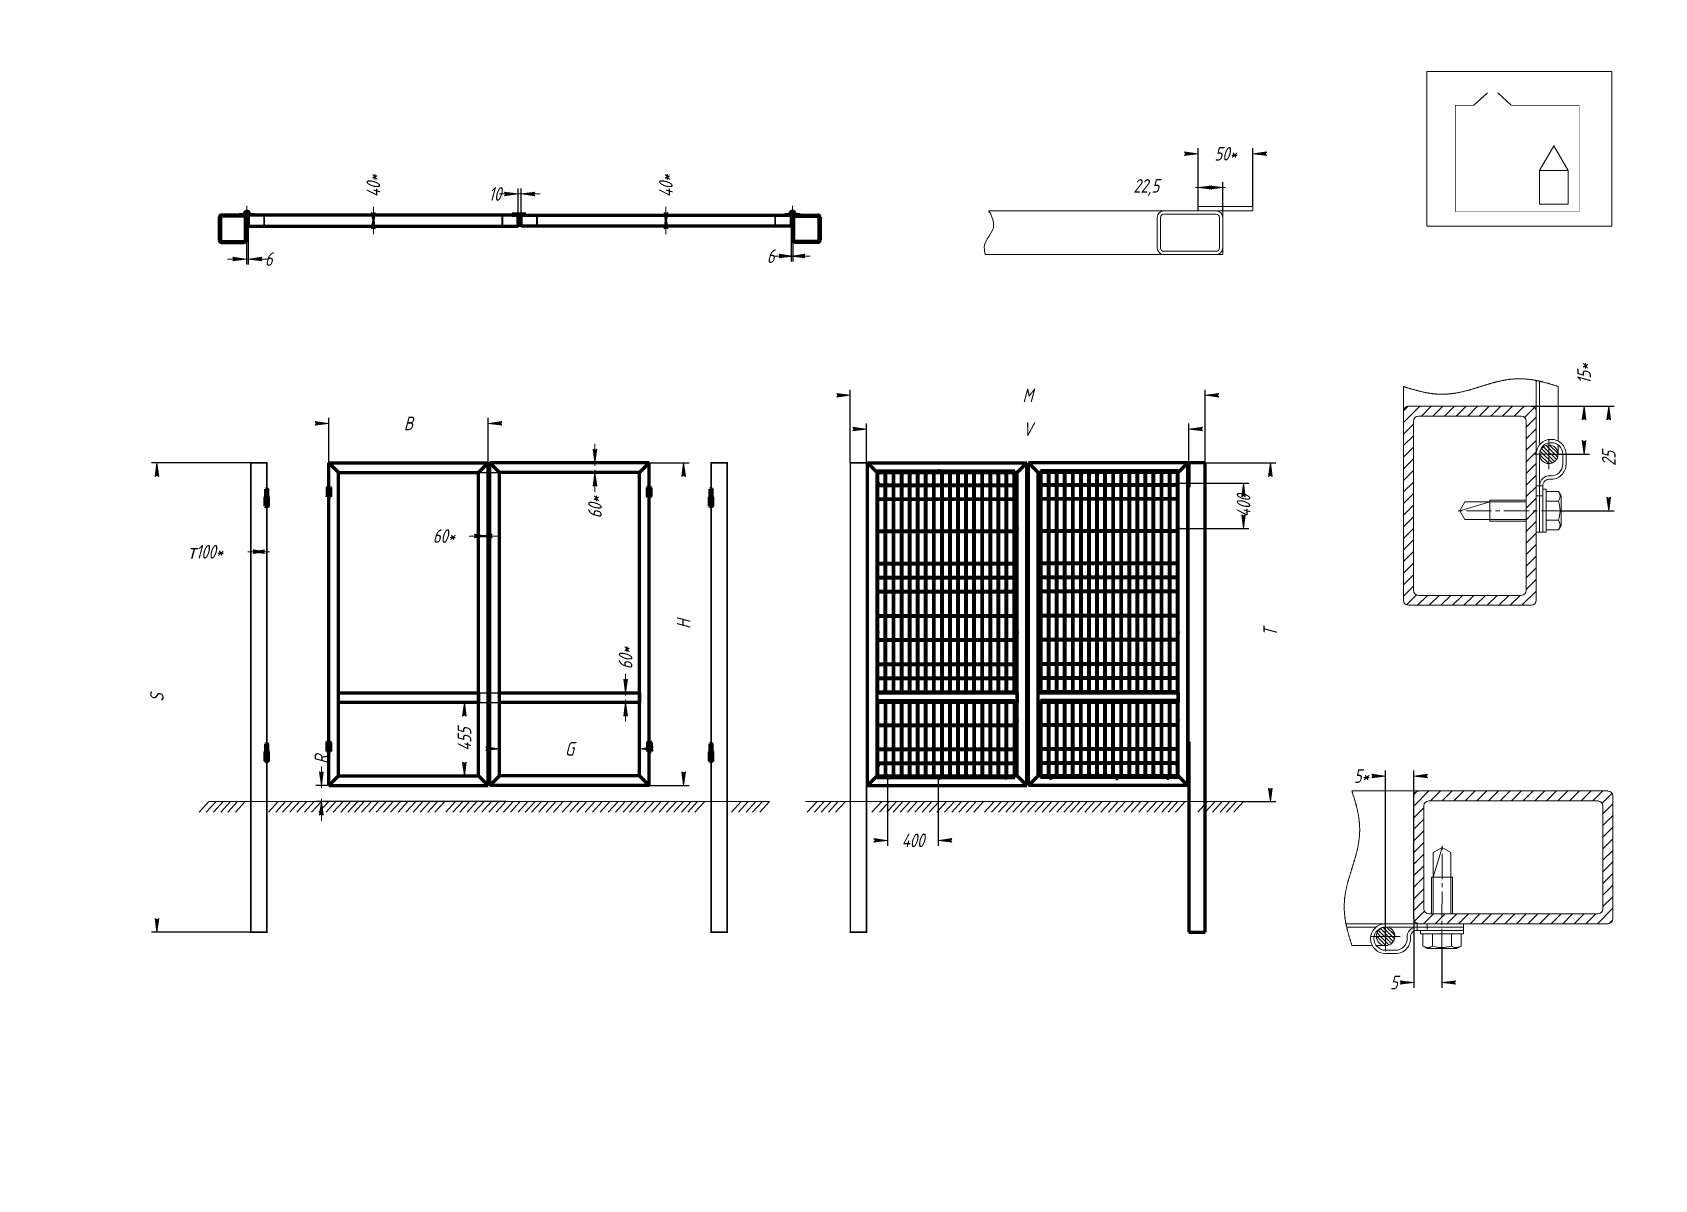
# Model space of a CAD drawing. Header units: millimetres. Extents: x 0 to 594, y 0 to 420.
import ezdxf

# ---------------------------------------------------------------- set-up
doc = ezdxf.new("R2010")
doc.units = ezdxf.units.MM
for name, pattern in [('K5LT_AXLED', [13.729009, 9.229009, -1.5, 1.5, -1.5]), ('K5LT_BASIC', [0]), ('K5LT_THIN', [0])]:
    doc.linetypes.add(name, pattern=pattern)
for name, color, linetype, true_color in [('C', 4, 'Continuous', 0x00ffff), ('CONTOUR', 1, 'Continuous', 0xff0000), ('DIM', 6, 'Continuous', 0xff00ff), ('FOR', 7, 'Continuous', 0xffffff), ('G', 3, 'Continuous', 0x00ff00), ('OSI', 2, 'Continuous', 0xffff00), ('R', 1, 'Continuous', 0xff0000), ('WELDING', 7, 'Continuous', 0xffffff)]:
    doc.layers.add(name, color=color, linetype=linetype, true_color=true_color)
doc.layers.add('Системный слой', color=7, linetype='Continuous')
doc.styles.add('KDIMTEXTSTYLE', font='GOST_AU.SHX', dxfattribs={"width": 0.96, "oblique": 15, "height": 5})
doc.dimstyles.new('KDIMSTYLE (0.10)', dxfattribs={"dimtxt": 5, "dimasz": 1, "dimexe": 2, "dimexo": 0, "dimgap": 1, "dimtad": 1, "dimlfac": 10, "dimtxsty": 'KDIMTEXTSTYLE', "dimsah": 1, "dimcen": 0, "dimdle": 1, "dimadec": 0, "dimazin": 0, "dimtfac": 0.667, "dimtmove": 0, "dimatfit": 3, "dimfxl": 1, "dimtvp": 1, "dimtolj": 1, "dimtzin": 0, "dimarcsym": 0})
pattern_1 = [(-45, (0, 0), (0.7071068, 0.7071068), [])]
pattern_2 = [(45, (0, 0), (-2.12132, 2.12132), [])]

msp = doc.modelspace()

# ---------------------------------------------------------------- blocks, each defined once
blk = doc.blocks.new('U0')
at = {"layer": 'C', "color": 5, "linetype": 'K5LT_BASIC', "lineweight": 60, "true_color": 0x0000ff}
for p, q in [((180.67, 353.51), (175.67, 353.51)), ((175.67, 353.51), (175.67, 353.11)), ((175.67, 353.11), (180.67, 353.11)), ((180.67, 353.11), (180.67, 353.51))]:
    blk.add_line(p, q, dxfattribs=at)
blk = doc.blocks.new('U1')
at = {"layer": 'C', "color": 7, "linetype": 'K5LT_THIN', "lineweight": 18}
for p, q in [((510.59, 405.66), (578.33, 405.66)), ((510.59, 349.1), (510.59, 405.66)), ((578.33, 405.66), (578.33, 349.1)), ((578.33, 349.1), (510.59, 349.1))]:
    blk.add_line(p, q, dxfattribs=at)
blk = doc.blocks.new('U2')
at = {"layer": 'C', "color": 7, "linetype": 'K5LT_THIN', "lineweight": 18}
for p, q in [((551.89, 369.45), (562.36, 369.45)), ((551.89, 357.07), (551.89, 369.45)), ((562.36, 369.45), (562.36, 357.07)), ((562.36, 357.07), (551.89, 357.07))]:
    blk.add_line(p, q, dxfattribs=at)
blk = doc.blocks.new('U3')
at = {"layer": 'C', "color": 7, "linetype": 'K5LT_THIN', "lineweight": 18}
for p, q in [((532.46, 291.02), (532.66, 291.08)), ((532.66, 291.08), (532.86, 291.14)), ((532.86, 291.14), (533.06, 291.21)), ((533.06, 291.21), (533.26, 291.26)), ((533.26, 291.26), (533.46, 291.32)), ((533.46, 291.32), (533.66, 291.38)), ((533.66, 291.38), (533.86, 291.44)), ((533.86, 291.44), (534.06, 291.5)), ((534.06, 291.5), (534.26, 291.56)), ((534.26, 291.56), (534.46, 291.61)), ((534.46, 291.61), (534.66, 291.67)), ((534.66, 291.67), (534.86, 291.73)), ((534.86, 291.73), (535.06, 291.78)), ((535.06, 291.78), (535.26, 291.83)), ((535.26, 291.83), (535.46, 291.89)), ((535.46, 291.89), (535.66, 291.94)), ((535.66, 291.94), (535.86, 291.99)), ((535.86, 291.99), (536.06, 292.04)), ((536.06, 292.04), (536.26, 292.09)), ((536.26, 292.09), (536.46, 292.14)), ((536.46, 292.14), (536.66, 292.19)), ((536.66, 292.19), (536.86, 292.24)), ((536.86, 292.24), (537.06, 292.29)), ((537.06, 292.29), (537.26, 292.33)), ((537.26, 292.33), (537.46, 292.38)), ((537.46, 292.38), (537.66, 292.42)), ((537.66, 292.42), (537.86, 292.46)), ((537.86, 292.46), (538.06, 292.51)), ((538.06, 292.51), (538.26, 292.55)), ((538.26, 292.55), (538.46, 292.59)), ((538.46, 292.59), (538.66, 292.62)), ((538.66, 292.62), (538.86, 292.66)), ((538.86, 292.66), (539.06, 292.7)), ((539.06, 292.7), (539.26, 292.73)), ((539.26, 292.73), (539.46, 292.77)), ((539.46, 292.77), (539.66, 292.8)), ((539.66, 292.8), (539.86, 292.83)), ((539.86, 292.83), (540.06, 292.86)), ((540.06, 292.86), (540.26, 292.89)), ((540.26, 292.89), (540.46, 292.92)), ((540.46, 292.92), (540.66, 292.95)), ((540.66, 292.95), (540.86, 292.97)), ((540.86, 292.97), (541.06, 293)), ((541.06, 293), (541.26, 293.02)), ((541.26, 293.02), (541.46, 293.04)), ((541.46, 293.04), (541.66, 293.06)), ((541.66, 293.06), (541.86, 293.08)), ((541.86, 293.08), (542.06, 293.1)), ((542.06, 293.1), (542.26, 293.11)), ((542.26, 293.11), (542.46, 293.13)), ((542.46, 293.13), (542.66, 293.14)), ((542.66, 293.14), (542.86, 293.16)), ((542.86, 293.16), (543.06, 293.17)), ((543.06, 293.17), (543.26, 293.18)), ((543.26, 293.18), (543.46, 293.18)), ((543.46, 293.18), (543.66, 293.19)), ((543.66, 293.19), (543.86, 293.2)), ((543.86, 293.2), (544.06, 293.2)), ((544.06, 293.2), (544.26, 293.2)), ((544.26, 293.2), (544.46, 293.2)), ((544.46, 293.2), (544.66, 293.2)), ((544.66, 293.2), (544.86, 293.2)), ((544.86, 293.2), (545.06, 293.2)), ((545.06, 293.2), (545.26, 293.19)), ((545.26, 293.19), (545.46, 293.19)), ((545.46, 293.19), (545.66, 293.18)), ((545.66, 293.18), (545.86, 293.17)), ((545.86, 293.17), (546.06, 293.16)), ((546.06, 293.16), (546.26, 293.15)), ((546.26, 293.15), (546.46, 293.14)), ((546.46, 293.14), (546.66, 293.12)), ((546.66, 293.12), (546.86, 293.11)), ((546.86, 293.11), (547.06, 293.09)), ((547.06, 293.09), (547.26, 293.07)), ((547.26, 293.07), (547.46, 293.05)), ((547.46, 293.05), (547.66, 293.03)), ((547.66, 293.03), (547.86, 293.01)), ((547.86, 293.01), (548.06, 292.99)), ((548.06, 292.99), (548.26, 292.96)), ((548.26, 292.96), (548.46, 292.94)), ((548.46, 292.94), (548.66, 292.91)), ((548.66, 292.91), (548.86, 292.88)), ((548.86, 292.88), (549.06, 292.85)), ((549.06, 292.85), (549.26, 292.82)), ((549.26, 292.82), (549.46, 292.79)), ((549.46, 292.79), (549.66, 292.76)), ((549.66, 292.76), (549.86, 292.72)), ((549.86, 292.72), (550.06, 292.69)), ((550.06, 292.69), (550.26, 292.65)), ((550.26, 292.65), (550.46, 292.61)), ((550.46, 292.61), (550.66, 292.57)), ((550.66, 292.57), (550.86, 292.53)), ((550.86, 292.53), (551.06, 292.49)), ((551.06, 292.49), (551.26, 292.45)), ((551.26, 292.45), (551.46, 292.41)), ((551.46, 292.41), (551.66, 292.36)), ((551.66, 292.36), (551.86, 292.32)), ((551.86, 292.32), (552.06, 292.27)), ((552.06, 292.27), (552.26, 292.22)), ((552.26, 292.22), (552.46, 292.17)), ((552.46, 292.17), (552.66, 292.13)), ((552.66, 292.13), (552.86, 292.08)), ((552.86, 292.08), (553.06, 292.03)), ((553.06, 292.03), (553.26, 291.97)), ((553.26, 291.97), (553.46, 291.92)), ((553.46, 291.92), (553.66, 291.87)), ((553.66, 291.87), (553.86, 291.82)), ((553.86, 291.82), (554.06, 291.76)), ((554.06, 291.76), (554.26, 291.71)), ((554.26, 291.71), (554.46, 291.65)), ((554.46, 291.65), (554.66, 291.59)), ((554.66, 291.59), (554.86, 291.54)), ((554.86, 291.54), (555.06, 291.48)), ((555.06, 291.48), (555.26, 291.42)), ((555.26, 291.42), (555.46, 291.36)), ((555.46, 291.36), (555.66, 291.3)), ((555.66, 291.3), (555.86, 291.24)), ((555.86, 291.24), (556.06, 291.18)), ((556.06, 291.18), (556.26, 291.12)), ((556.26, 291.12), (556.46, 291.06)), ((556.46, 291.06), (556.66, 291)), ((502.06, 290.37), (502.26, 290.31)), ((502.26, 290.31), (502.46, 290.25)), ((502.46, 290.25), (502.66, 290.18)), ((502.66, 290.18), (502.86, 290.12)), ((502.86, 290.12), (503.06, 290.06)), ((503.06, 290.06), (503.26, 290)), ((503.26, 290), (503.46, 289.93)), ((503.46, 289.93), (503.66, 289.87)), ((503.66, 289.87), (503.86, 289.81)), ((503.86, 289.81), (504.06, 289.75)), ((504.06, 289.75), (504.26, 289.69)), ((504.26, 289.69), (504.46, 289.63)), ((504.46, 289.63), (504.66, 289.57)), ((504.66, 289.57), (504.86, 289.51)), ((504.86, 289.51), (505.06, 289.45)), ((505.06, 289.45), (505.26, 289.39)), ((505.26, 289.39), (505.46, 289.33)), ((505.46, 289.33), (505.66, 289.27)), ((505.66, 289.27), (505.86, 289.21)), ((505.86, 289.21), (506.06, 289.16)), ((506.06, 289.16), (506.26, 289.1)), ((506.26, 289.1), (506.46, 289.04)), ((506.46, 289.04), (506.66, 288.99)), ((506.66, 288.99), (506.86, 288.93)), ((506.86, 288.93), (507.06, 288.88)), ((507.06, 288.88), (507.26, 288.83)), ((507.26, 288.83), (507.46, 288.78)), ((507.46, 288.78), (507.66, 288.72)), ((507.66, 288.72), (507.86, 288.67)), ((507.86, 288.67), (508.06, 288.62)), ((508.06, 288.62), (508.26, 288.57)), ((508.26, 288.57), (508.46, 288.53)), ((508.46, 288.53), (508.66, 288.48)), ((508.66, 288.48), (508.86, 288.43)), ((508.86, 288.43), (509.06, 288.39)), ((509.06, 288.39), (509.26, 288.34)), ((509.26, 288.34), (509.46, 288.3)), ((509.46, 288.3), (509.66, 288.26)), ((509.66, 288.26), (509.86, 288.22)), ((509.86, 288.22), (510.06, 288.18)), ((510.06, 288.18), (510.26, 288.14)), ((510.26, 288.14), (510.46, 288.1)), ((510.46, 288.1), (510.66, 288.06)), ((510.66, 288.06), (510.86, 288.03)), ((510.86, 288.03), (511.06, 287.99)), ((511.06, 287.99), (511.26, 287.96)), ((511.26, 287.96), (511.46, 287.93)), ((511.46, 287.93), (511.66, 287.9)), ((511.66, 287.9), (511.86, 287.87)), ((511.86, 287.87), (512.06, 287.84)), ((512.06, 287.84), (512.26, 287.81)), ((512.26, 287.81), (512.46, 287.78)), ((512.46, 287.78), (512.66, 287.76)), ((512.66, 287.76), (512.86, 287.74)), ((512.86, 287.74), (513.06, 287.71)), ((513.06, 287.71), (513.26, 287.69)), ((513.26, 287.69), (513.46, 287.67)), ((513.46, 287.67), (513.66, 287.65)), ((513.66, 287.65), (513.86, 287.64)), ((513.86, 287.64), (514.06, 287.62)), ((514.06, 287.62), (514.26, 287.61)), ((514.26, 287.61), (514.46, 287.59)), ((514.46, 287.59), (514.66, 287.58)), ((514.66, 287.58), (514.86, 287.57)), ((514.86, 287.57), (515.06, 287.56)), ((515.06, 287.56), (515.26, 287.56)), ((515.26, 287.56), (515.46, 287.55)), ((515.46, 287.55), (515.66, 287.55)), ((515.66, 287.55), (515.86, 287.54)), ((515.86, 287.54), (516.06, 287.54)), ((516.06, 287.54), (516.26, 287.54)), ((516.26, 287.54), (516.46, 287.54)), ((516.46, 287.54), (516.66, 287.54)), ((516.66, 287.54), (516.86, 287.55)), ((516.86, 287.55), (517.06, 287.55)), ((517.06, 287.55), (517.26, 287.56)), ((517.26, 287.56), (517.46, 287.57)), ((517.46, 287.57), (517.66, 287.58)), ((517.66, 287.58), (517.86, 287.59)), ((517.86, 287.59), (518.06, 287.6)), ((518.06, 287.6), (518.26, 287.61)), ((518.26, 287.61), (518.46, 287.63)), ((518.46, 287.63), (518.66, 287.65)), ((518.66, 287.65), (518.86, 287.66)), ((518.86, 287.66), (519.06, 287.68)), ((519.06, 287.68), (519.26, 287.7)), ((519.26, 287.7), (519.46, 287.72)), ((519.46, 287.72), (519.66, 287.75)), ((519.66, 287.75), (519.86, 287.77)), ((519.86, 287.77), (520.06, 287.8)), ((520.06, 287.8), (520.26, 287.82)), ((520.26, 287.82), (520.46, 287.85)), ((520.46, 287.85), (520.66, 287.88)), ((520.66, 287.88), (520.86, 287.91)), ((520.86, 287.91), (521.06, 287.94)), ((521.06, 287.94), (521.26, 287.97)), ((521.26, 287.97), (521.46, 288.01)), ((521.46, 288.01), (521.66, 288.04)), ((521.66, 288.04), (521.86, 288.08)), ((521.86, 288.08), (522.06, 288.12)), ((522.06, 288.12), (522.26, 288.15)), ((522.26, 288.15), (522.46, 288.19)), ((522.46, 288.19), (522.66, 288.24)), ((522.66, 288.24), (522.86, 288.28)), ((522.86, 288.28), (523.06, 288.32)), ((523.06, 288.32), (523.26, 288.36)), ((523.26, 288.36), (523.46, 288.41)), ((523.46, 288.41), (523.66, 288.45)), ((523.66, 288.45), (523.86, 288.5)), ((523.86, 288.5), (524.06, 288.55)), ((524.06, 288.55), (524.26, 288.6)), ((524.26, 288.6), (524.46, 288.65)), ((524.46, 288.65), (524.66, 288.7)), ((524.66, 288.7), (524.86, 288.75)), ((524.86, 288.75), (525.06, 288.8)), ((525.06, 288.8), (525.26, 288.85)), ((525.26, 288.85), (525.46, 288.91)), ((525.46, 288.91), (525.66, 288.96)), ((525.66, 288.96), (525.86, 289.01)), ((525.86, 289.01), (526.06, 289.07)), ((526.06, 289.07), (526.26, 289.13)), ((526.26, 289.13), (526.46, 289.18)), ((526.46, 289.18), (526.66, 289.24)), ((526.66, 289.24), (526.86, 289.3)), ((526.86, 289.3), (527.06, 289.36)), ((527.06, 289.36), (527.26, 289.41)), ((527.26, 289.41), (527.46, 289.47)), ((527.46, 289.47), (527.66, 289.53)), ((527.66, 289.53), (527.86, 289.59)), ((527.86, 289.59), (528.06, 289.65)), ((528.06, 289.65), (528.26, 289.72)), ((528.26, 289.72), (528.46, 289.78)), ((528.46, 289.78), (528.66, 289.84)), ((528.66, 289.84), (528.86, 289.9)), ((528.86, 289.9), (529.06, 289.96)), ((529.06, 289.96), (529.26, 290.02)), ((529.26, 290.02), (529.46, 290.09)), ((529.46, 290.09), (529.66, 290.15)), ((529.66, 290.15), (529.86, 290.21)), ((529.86, 290.21), (530.06, 290.28)), ((530.06, 290.28), (530.26, 290.34)), ((530.26, 290.34), (530.46, 290.4)), ((530.46, 290.4), (530.66, 290.46)), ((530.66, 290.46), (530.86, 290.53)), ((530.86, 290.53), (531.06, 290.59)), ((531.06, 290.59), (531.26, 290.65)), ((531.26, 290.65), (531.46, 290.71)), ((531.46, 290.71), (531.66, 290.78)), ((531.66, 290.78), (531.86, 290.84)), ((531.86, 290.84), (532.06, 290.9)), ((532.06, 290.9), (532.26, 290.96)), ((532.26, 290.96), (532.46, 291.02)), ((556.66, 291), (556.86, 290.94)), ((556.86, 290.94), (557.06, 290.88)), ((557.06, 290.88), (557.26, 290.82)), ((557.26, 290.82), (557.46, 290.75)), ((557.46, 290.75), (557.66, 290.69)), ((557.66, 290.69), (557.86, 290.63)), ((557.86, 290.63), (558.06, 290.57)), ((558.06, 290.57), (558.26, 290.5)), ((558.26, 290.5), (558.46, 290.44)), ((558.46, 290.44), (558.66, 290.38)), ((558.66, 290.38), (558.68, 290.37))]:
    blk.add_line(p, q, dxfattribs=at)
blk = doc.blocks.new('U4')
at = {"layer": 'C', "color": 7, "linetype": 'K5LT_THIN', "lineweight": 18}
for p, q in [((483.19, 142.27), (483.26, 142.07)), ((483.26, 142.07), (483.32, 141.87)), ((483.32, 141.87), (483.38, 141.67)), ((483.38, 141.67), (483.44, 141.47)), ((483.44, 141.47), (483.51, 141.27)), ((483.51, 141.27), (483.57, 141.07)), ((483.57, 141.07), (483.63, 140.87)), ((483.63, 140.87), (483.69, 140.67)), ((483.69, 140.67), (483.75, 140.47)), ((483.75, 140.47), (483.82, 140.27)), ((483.82, 140.27), (483.88, 140.07)), ((483.88, 140.07), (483.94, 139.87)), ((483.94, 139.87), (484, 139.67)), ((484, 139.67), (484.06, 139.47)), ((484.06, 139.47), (484.12, 139.27)), ((484.12, 139.27), (484.18, 139.07)), ((484.18, 139.07), (484.24, 138.87)), ((484.24, 138.87), (484.29, 138.67)), ((484.29, 138.67), (484.35, 138.47)), ((484.35, 138.47), (484.41, 138.27)), ((484.41, 138.27), (484.46, 138.07)), ((484.46, 138.07), (484.52, 137.87)), ((484.52, 137.87), (484.58, 137.67)), ((484.58, 137.67), (484.63, 137.47)), ((484.63, 137.47), (484.68, 137.27)), ((484.68, 137.27), (484.74, 137.07)), ((484.74, 137.07), (484.79, 136.87)), ((484.79, 136.87), (484.84, 136.67)), ((484.84, 136.67), (484.89, 136.47)), ((484.89, 136.47), (484.94, 136.27)), ((484.94, 136.27), (484.99, 136.07)), ((484.99, 136.07), (485.04, 135.87)), ((485.04, 135.87), (485.09, 135.67)), ((485.09, 135.67), (485.13, 135.47)), ((485.13, 135.47), (485.18, 135.27)), ((485.18, 135.27), (485.22, 135.07)), ((485.22, 135.07), (485.26, 134.87)), ((485.26, 134.87), (485.31, 134.67)), ((485.31, 134.67), (485.35, 134.47)), ((485.35, 134.47), (485.39, 134.27)), ((485.39, 134.27), (485.43, 134.07)), ((485.43, 134.07), (485.47, 133.87)), ((485.47, 133.87), (485.5, 133.67)), ((485.5, 133.67), (485.54, 133.47)), ((485.54, 133.47), (485.57, 133.27)), ((485.57, 133.27), (485.61, 133.07)), ((485.61, 133.07), (485.64, 132.87)), ((485.64, 132.87), (485.67, 132.67)), ((485.67, 132.67), (485.7, 132.47)), ((485.7, 132.47), (485.73, 132.27)), ((485.73, 132.27), (485.76, 132.07)), ((485.76, 132.07), (485.78, 131.87)), ((485.78, 131.87), (485.81, 131.67)), ((485.81, 131.67), (485.83, 131.47)), ((485.83, 131.47), (485.85, 131.27)), ((485.85, 131.27), (485.87, 131.07)), ((485.87, 131.07), (485.89, 130.87)), ((485.89, 130.87), (485.91, 130.67)), ((485.84, 124.87), (485.82, 124.67)), ((485.86, 125.07), (485.84, 124.87)), ((485.88, 125.27), (485.86, 125.07)), ((485.9, 125.47), (485.88, 125.27)), ((485.92, 125.67), (485.9, 125.47)), ((485.91, 130.67), (485.93, 130.47)), ((485.94, 125.87), (485.92, 125.67)), ((485.93, 130.47), (485.94, 130.27)), ((485.94, 130.27), (485.96, 130.07)), ((485.95, 126.07), (485.94, 125.87)), ((485.96, 126.27), (485.95, 126.07)), ((485.96, 130.07), (485.97, 129.87)), ((485.98, 126.47), (485.96, 126.27)), ((485.97, 129.87), (485.98, 129.67)), ((485.98, 129.67), (485.99, 129.47)), ((485.99, 126.67), (485.98, 126.47)), ((485.99, 129.47), (486, 129.27)), ((486, 126.87), (485.99, 126.67)), ((486, 129.27), (486.01, 129.07)), ((486.01, 127.27), (486, 127.07)), ((486, 127.07), (486, 126.87)), ((486.01, 129.07), (486.01, 128.87)), ((486.01, 128.87), (486.02, 128.67)), ((486.02, 127.47), (486.01, 127.27)), ((486.02, 128.67), (486.02, 128.47)), ((486.02, 128.47), (486.02, 128.27)), ((486.02, 128.27), (486.02, 128.07)), ((486.02, 128.07), (486.02, 127.87)), ((486.02, 127.87), (486.02, 127.67)), ((486.02, 127.67), (486.02, 127.47)), ((484.66, 118.87), (484.61, 118.67)), ((484.71, 119.07), (484.66, 118.87)), ((484.77, 119.27), (484.71, 119.07)), ((484.82, 119.47), (484.77, 119.27)), ((484.87, 119.67), (484.82, 119.47)), ((484.92, 119.87), (484.87, 119.67)), ((484.97, 120.07), (484.92, 119.87)), ((485.02, 120.27), (484.97, 120.07)), ((485.06, 120.47), (485.02, 120.27)), ((485.11, 120.67), (485.06, 120.47)), ((485.16, 120.87), (485.11, 120.67)), ((485.2, 121.07), (485.16, 120.87)), ((485.25, 121.27), (485.2, 121.07)), ((485.29, 121.47), (485.25, 121.27)), ((485.33, 121.67), (485.29, 121.47)), ((485.37, 121.87), (485.33, 121.67)), ((485.41, 122.07), (485.37, 121.87)), ((485.45, 122.27), (485.41, 122.07)), ((485.49, 122.47), (485.45, 122.27)), ((485.52, 122.67), (485.49, 122.47)), ((485.56, 122.87), (485.52, 122.67)), ((485.59, 123.07), (485.56, 122.87)), ((485.62, 123.27), (485.59, 123.07)), ((485.66, 123.47), (485.62, 123.27)), ((485.69, 123.67), (485.66, 123.47)), ((485.72, 123.87), (485.69, 123.67)), ((485.74, 124.07), (485.72, 123.87)), ((485.77, 124.27), (485.74, 124.07)), ((485.79, 124.47), (485.77, 124.27)), ((485.82, 124.67), (485.79, 124.47)), ((482.85, 112.87), (482.79, 112.67)), ((482.91, 113.07), (482.85, 112.87)), ((482.98, 113.27), (482.91, 113.07)), ((483.04, 113.47), (482.98, 113.27)), ((483.1, 113.67), (483.04, 113.47)), ((483.16, 113.87), (483.1, 113.67)), ((483.23, 114.07), (483.16, 113.87)), ((483.29, 114.27), (483.23, 114.07)), ((483.35, 114.47), (483.29, 114.27)), ((483.42, 114.67), (483.35, 114.47)), ((483.48, 114.87), (483.42, 114.67)), ((483.54, 115.07), (483.48, 114.87)), ((483.6, 115.27), (483.54, 115.07)), ((483.66, 115.47), (483.6, 115.27)), ((483.73, 115.67), (483.66, 115.47)), ((483.79, 115.87), (483.73, 115.67)), ((483.85, 116.07), (483.79, 115.87)), ((483.91, 116.27), (483.85, 116.07)), ((483.97, 116.47), (483.91, 116.27)), ((484.03, 116.67), (483.97, 116.47)), ((484.09, 116.87), (484.03, 116.67)), ((484.15, 117.07), (484.09, 116.87)), ((484.21, 117.27), (484.15, 117.07)), ((484.27, 117.47), (484.21, 117.27)), ((484.33, 117.67), (484.27, 117.47)), ((484.38, 117.87), (484.33, 117.67)), ((484.44, 118.07), (484.38, 117.87)), ((484.5, 118.27), (484.44, 118.07)), ((484.55, 118.47), (484.5, 118.27)), ((484.61, 118.67), (484.55, 118.47)), ((481.23, 107.07), (481.19, 106.87)), ((481.28, 107.27), (481.23, 107.07)), ((481.33, 107.47), (481.28, 107.27)), ((481.37, 107.67), (481.33, 107.47)), ((481.42, 107.87), (481.37, 107.67)), ((481.47, 108.07), (481.42, 107.87)), ((481.52, 108.27), (481.47, 108.07)), ((481.57, 108.47), (481.52, 108.27)), ((481.62, 108.67), (481.57, 108.47)), ((481.68, 108.87), (481.62, 108.67)), ((481.73, 109.07), (481.68, 108.87)), ((481.78, 109.27), (481.73, 109.07)), ((481.84, 109.47), (481.78, 109.27)), ((481.89, 109.67), (481.84, 109.47)), ((481.95, 109.87), (481.89, 109.67)), ((482.01, 110.07), (481.95, 109.87)), ((482.07, 110.27), (482.01, 110.07)), ((482.12, 110.47), (482.07, 110.27)), ((482.18, 110.67), (482.12, 110.47)), ((482.24, 110.87), (482.18, 110.67)), ((482.3, 111.07), (482.24, 110.87)), ((482.36, 111.27), (482.3, 111.07)), ((482.42, 111.47), (482.36, 111.27)), ((482.48, 111.67), (482.42, 111.47)), ((482.54, 111.87), (482.48, 111.67)), ((482.6, 112.07), (482.54, 111.87)), ((482.66, 112.27), (482.6, 112.07)), ((482.73, 112.47), (482.66, 112.27)), ((482.79, 112.67), (482.73, 112.47)), ((480.39, 101.07), (480.38, 100.87)), ((480.4, 101.27), (480.39, 101.07)), ((480.41, 101.47), (480.4, 101.27)), ((480.42, 101.67), (480.41, 101.47)), ((480.44, 101.87), (480.42, 101.67)), ((480.45, 102.07), (480.44, 101.87)), ((480.47, 102.27), (480.45, 102.07)), ((480.48, 102.47), (480.47, 102.27)), ((480.5, 102.67), (480.48, 102.47)), ((480.52, 102.87), (480.5, 102.67)), ((480.55, 103.07), (480.52, 102.87)), ((480.57, 103.27), (480.55, 103.07)), ((480.59, 103.47), (480.57, 103.27)), ((480.62, 103.67), (480.59, 103.47)), ((480.64, 103.87), (480.62, 103.67)), ((480.67, 104.07), (480.64, 103.87)), ((480.7, 104.27), (480.67, 104.07)), ((480.73, 104.47), (480.7, 104.27)), ((480.76, 104.67), (480.73, 104.47)), ((480.8, 104.87), (480.76, 104.67)), ((480.83, 105.07), (480.8, 104.87)), ((480.87, 105.27), (480.83, 105.07)), ((480.9, 105.47), (480.87, 105.27)), ((480.94, 105.67), (480.9, 105.47)), ((480.98, 105.87), (480.94, 105.67)), ((481.02, 106.07), (480.98, 105.87)), ((481.06, 106.27), (481.02, 106.07)), ((481.1, 106.47), (481.06, 106.27)), ((481.14, 106.67), (481.1, 106.47)), ((481.19, 106.87), (481.14, 106.67)), ((480.37, 100.27), (480.36, 100.07)), ((480.36, 100.07), (480.36, 99.87)), ((480.36, 99.87), (480.36, 99.67)), ((480.36, 99.67), (480.36, 99.47)), ((480.36, 99.47), (480.37, 99.27)), ((480.38, 100.87), (480.37, 100.67)), ((480.37, 100.67), (480.37, 100.47)), ((480.37, 100.47), (480.37, 100.27)), ((480.37, 99.27), (480.37, 99.07)), ((480.37, 99.07), (480.38, 98.87)), ((480.38, 98.87), (480.38, 98.67)), ((480.38, 98.67), (480.39, 98.47)), ((480.39, 98.47), (480.4, 98.27)), ((480.4, 98.27), (480.41, 98.07)), ((480.41, 98.07), (480.43, 97.87)), ((480.43, 97.87), (480.44, 97.67)), ((480.44, 97.67), (480.46, 97.47)), ((480.46, 97.47), (480.47, 97.27)), ((480.47, 97.27), (480.49, 97.07)), ((480.49, 97.07), (480.51, 96.87)), ((480.51, 96.87), (480.53, 96.67)), ((480.53, 96.67), (480.55, 96.47)), ((480.55, 96.47), (480.58, 96.27)), ((480.58, 96.27), (480.6, 96.07)), ((480.6, 96.07), (480.63, 95.87)), ((480.63, 95.87), (480.65, 95.67)), ((480.65, 95.67), (480.68, 95.47)), ((480.68, 95.47), (480.71, 95.27)), ((480.71, 95.27), (480.74, 95.07)), ((480.74, 95.07), (480.78, 94.87)), ((480.78, 94.87), (480.81, 94.67)), ((480.81, 94.67), (480.84, 94.47)), ((480.84, 94.47), (480.88, 94.27)), ((480.88, 94.27), (480.92, 94.07)), ((480.92, 94.07), (480.95, 93.87)), ((480.95, 93.87), (480.99, 93.67)), ((480.99, 93.67), (481.03, 93.47)), ((481.03, 93.47), (481.07, 93.27)), ((481.07, 93.27), (481.12, 93.07)), ((481.12, 93.07), (481.16, 92.87)), ((481.16, 92.87), (481.2, 92.67)), ((481.2, 92.67), (481.25, 92.47)), ((481.25, 92.47), (481.3, 92.27)), ((481.3, 92.27), (481.34, 92.07)), ((481.34, 92.07), (481.39, 91.87)), ((481.39, 91.87), (481.44, 91.67)), ((481.44, 91.67), (481.49, 91.47)), ((481.49, 91.47), (481.54, 91.27)), ((481.54, 91.27), (481.59, 91.07)), ((481.59, 91.07), (481.64, 90.87)), ((481.64, 90.87), (481.7, 90.67)), ((481.7, 90.67), (481.75, 90.47)), ((481.75, 90.47), (481.8, 90.27)), ((481.8, 90.27), (481.86, 90.07)), ((481.86, 90.07), (481.91, 89.87)), ((481.91, 89.87), (481.97, 89.67)), ((481.97, 89.67), (482.03, 89.47)), ((482.03, 89.47), (482.09, 89.27)), ((482.09, 89.27), (482.14, 89.07)), ((482.14, 89.07), (482.2, 88.87)), ((482.2, 88.87), (482.26, 88.67)), ((482.26, 88.67), (482.32, 88.47)), ((482.32, 88.47), (482.38, 88.27)), ((482.38, 88.27), (482.44, 88.07)), ((482.44, 88.07), (482.5, 87.87)), ((482.5, 87.87), (482.56, 87.67)), ((482.56, 87.67), (482.62, 87.47)), ((482.62, 87.47), (482.69, 87.27)), ((482.69, 87.27), (482.75, 87.07)), ((482.75, 87.07), (482.81, 86.87)), ((482.81, 86.87), (482.87, 86.67)), ((482.87, 86.67), (482.94, 86.47)), ((482.94, 86.47), (483, 86.27)), ((483, 86.27), (483.06, 86.07)), ((483.06, 86.07), (483.12, 85.87)), ((483.12, 85.87), (483.19, 85.67)), ((483.19, 85.67), (483.19, 85.65))]:
    blk.add_line(p, q, dxfattribs=at)
blk = doc.blocks.new('U5')
at = {"layer": 'C', "color": 5, "linetype": 'K5LT_BASIC', "lineweight": 60, "true_color": 0x0000ff}
for p, q in [((112.03, 178.22), (163.34, 178.22)), ((112.03, 174.68), (112.03, 178.22)), ((163.34, 178.22), (163.34, 174.68)), ((163.34, 174.68), (112.03, 174.68))]:
    blk.add_line(p, q, dxfattribs=at)
blk = doc.blocks.new('U6')
at = {"layer": 'C', "color": 5, "linetype": 'K5LT_BASIC', "lineweight": 60, "true_color": 0x0000ff}
for p, q in [((171.02, 178.22), (222.33, 178.22)), ((171.02, 174.68), (171.02, 178.22)), ((222.33, 178.22), (222.33, 174.68)), ((222.33, 174.68), (171.02, 174.68))]:
    blk.add_line(p, q, dxfattribs=at)
blk = doc.blocks.new('U7')
at = {"layer": 'C', "color": 5, "linetype": 'K5LT_BASIC', "lineweight": 60, "true_color": 0x0000ff}
for p, q in [((309.29, 178.22), (360.6, 178.22)), ((309.29, 174.68), (309.29, 178.22)), ((360.6, 178.22), (360.6, 174.68)), ((360.6, 174.68), (309.29, 174.68))]:
    blk.add_line(p, q, dxfattribs=at)
blk = doc.blocks.new('U8')
at = {"layer": 'C', "color": 5, "linetype": 'K5LT_BASIC', "lineweight": 60, "true_color": 0x0000ff}
for p, q in [((368.28, 178.22), (419.59, 178.22)), ((368.28, 174.68), (368.28, 178.22)), ((419.59, 178.22), (419.59, 174.68)), ((419.59, 174.68), (368.28, 174.68))]:
    blk.add_line(p, q, dxfattribs=at)
blk = doc.blocks.new('U9')
at = {"layer": 'OSI', "color": 30, "linetype": 'K5LT_AXLED', "lineweight": 18, "true_color": 0xff8000}
for q in [(555.28, 270.95), (549.88, 265.55), (555.28, 260.15), (560.68, 265.55)]:
    blk.add_line((555.28, 265.55), q, dxfattribs=at)
blk = doc.blocks.new('U10')
at = {"layer": 'OSI', "color": 30, "linetype": 'K5LT_AXLED', "lineweight": 18, "true_color": 0xff8000}
for q in [(495.5, 94.45), (490.1, 89.05), (500.9, 89.05), (495.5, 83.65)]:
    blk.add_line((495.5, 89.05), q, dxfattribs=at)
blk = doc.blocks.new('U12')
at = {"layer": 'C', "color": 5, "linetype": 'K5LT_BASIC', "lineweight": 60, "true_color": 0x0000ff}
for p, q in [((177.92, 353.11), (79.02, 353.11)), ((79.02, 353.11), (79.02, 349.11)), ((177.92, 349.11), (177.92, 353.11)), ((79.02, 349.11), (177.92, 349.11))]:
    blk.add_line(p, q, dxfattribs=at)
blk = doc.blocks.new('U14')
at = {"layer": 'OSI', "color": 30, "linetype": 'K5LT_AXLED', "lineweight": 18, "true_color": 0xff8000}
for q in [(78.52, 356.57), (75.72, 353.77), (78.52, 350.97), (81.32, 353.77)]:
    blk.add_line((78.52, 353.77), q, dxfattribs=at)
blk = doc.blocks.new('U13')
at = {"layer": 'G', "color": 5, "linetype": 'K5LT_BASIC', "lineweight": 60, "true_color": 0x0000ff}
for radius in [0.806, 0.8, 0.7, 0.502, 0.45]:
    blk.add_circle((78.52, 353.77), radius, dxfattribs=at)
at = {"layer": 'OSI'}
blk.add_blockref('U14', (0, 0), dxfattribs=at)
blk = doc.blocks.new('U11')
at = {"layer": 'FOR'}
h = blk.add_hatch(color=7, dxfattribs=at)
h.paths.add_polyline_path([(77.84, 353.33), (78.05, 353.11), (77.72, 353.11), (77.37, 353.11)])
h.paths.add_polyline_path([(79.35, 353.11), (79.02, 353.11), (78.98, 353.11), (79.19, 353.33), (79.66, 353.11)])
at = {"layer": 'R', "color": 7, "linetype": 'K5LT_THIN', "lineweight": 18}
for p, q in [((77.37, 353.11), (77.84, 353.33)), ((78.05, 353.11), (77.68, 353.11)), ((78.98, 353.11), (79.35, 353.11)), ((79.02, 352.51), (79.02, 349.71)), ((79.66, 353.11), (79.19, 353.33)), ((79.32, 352.51), (79.32, 349.71)), ((84.42, 353.11), (79.62, 353.11)), ((84.42, 352.81), (79.62, 352.81)), ((84.72, 349.71), (84.72, 352.51)), ((85.02, 349.71), (85.02, 352.51)), ((171.92, 349.71), (171.92, 352.51)), ((172.22, 349.71), (172.22, 352.51)), ((172.52, 352.81), (177.32, 352.81)), ((177.62, 352.51), (177.62, 349.71)), ((79.62, 349.41), (84.42, 349.41)), ((79.62, 349.11), (84.42, 349.11)), ((177.32, 349.41), (172.52, 349.41)), ((177.32, 349.11), (172.52, 349.11))]:
    blk.add_line(p, q, dxfattribs=at)
for centre, radius, start, end in [((79.62, 352.51), 0.6, 90, 180), ((79.62, 352.51), 0.3, 90, 180), ((84.42, 352.51), 0.6, 0, 90), ((84.42, 352.51), 0.3, 0, 90), ((172.52, 352.51), 0.6, 90, 180), ((172.52, 352.51), 0.3, 90, 180), ((177.32, 352.51), 0.6, 0, 90), ((177.32, 352.51), 0.3, 0, 90), ((79.62, 349.71), 0.6, 180, 270), ((79.62, 349.71), 0.3, 180, 270), ((84.42, 349.71), 0.6, 270, 0), ((84.42, 349.71), 0.3, 270, 0), ((172.52, 349.71), 0.6, 180, 270), ((172.52, 349.71), 0.3, 180, 270), ((177.32, 349.71), 0.6, 270, 0), ((177.32, 349.71), 0.3, 270, 0)]:
    blk.add_arc(centre, radius, start, end, dxfattribs=at)
at = {"layer": 'C'}
blk.add_blockref('U12', (0, 0), dxfattribs=at)
at = {"layer": 'Системный слой'}
blk.add_blockref('U13', (0, 0), dxfattribs=at)
blk = doc.blocks.new('U16')
at = {"layer": 'C', "color": 5, "linetype": 'K5LT_BASIC', "lineweight": 60, "true_color": 0x0000ff}
for p, q in [((178.92, 349.11), (178.92, 353.11)), ((178.92, 353.11), (277.82, 353.11)), ((277.82, 353.11), (277.82, 349.11)), ((277.82, 349.11), (178.92, 349.11))]:
    blk.add_line(p, q, dxfattribs=at)
blk = doc.blocks.new('U18')
at = {"layer": 'OSI', "color": 30, "linetype": 'K5LT_AXLED', "lineweight": 18, "true_color": 0xff8000}
for q in [(278.32, 356.57), (275.52, 353.77), (278.32, 350.97), (281.12, 353.77)]:
    blk.add_line((278.32, 353.77), q, dxfattribs=at)
blk = doc.blocks.new('U17')
at = {"layer": 'G', "color": 5, "linetype": 'K5LT_BASIC', "lineweight": 60, "true_color": 0x0000ff}
for radius in [0.806, 0.8, 0.7, 0.502, 0.45]:
    blk.add_circle((278.32, 353.77), radius, dxfattribs=at)
at = {"layer": 'OSI'}
blk.add_blockref('U18', (0, 0), dxfattribs=at)
blk = doc.blocks.new('U15')
at = {"layer": 'FOR'}
h = blk.add_hatch(color=7, dxfattribs=at)
h.paths.add_polyline_path([(278.99, 353.33), (278.78, 353.11), (279.12, 353.11), (279.46, 353.11)])
h.paths.add_polyline_path([(277.48, 353.11), (277.82, 353.11), (277.85, 353.11), (277.64, 353.33), (277.17, 353.11)])
at = {"layer": 'R', "color": 7, "linetype": 'K5LT_THIN', "lineweight": 18}
for p, q in [((179.22, 352.51), (179.22, 349.71)), ((184.32, 352.81), (179.52, 352.81)), ((184.62, 349.71), (184.62, 352.51)), ((184.92, 349.71), (184.92, 352.51)), ((271.82, 349.71), (271.82, 352.51)), ((272.12, 349.71), (272.12, 352.51)), ((272.42, 353.11), (277.22, 353.11)), ((272.42, 352.81), (277.22, 352.81)), ((277.17, 353.11), (277.64, 353.33)), ((277.85, 353.11), (277.48, 353.11)), ((277.52, 352.51), (277.52, 349.71)), ((277.82, 352.51), (277.82, 349.71)), ((278.78, 353.11), (279.15, 353.11)), ((279.46, 353.11), (278.99, 353.33)), ((179.52, 349.41), (184.32, 349.41)), ((179.52, 349.11), (184.32, 349.11)), ((277.22, 349.41), (272.42, 349.41)), ((277.22, 349.11), (272.42, 349.11))]:
    blk.add_line(p, q, dxfattribs=at)
for centre, radius, start, end in [((179.52, 352.51), 0.6, 90, 180), ((179.52, 352.51), 0.3, 90, 180), ((184.32, 352.51), 0.6, 0, 90), ((184.32, 352.51), 0.3, 0, 90), ((272.42, 352.51), 0.6, 90, 180), ((272.42, 352.51), 0.3, 90, 180), ((277.22, 352.51), 0.6, 0, 90), ((277.22, 352.51), 0.3, 0, 90), ((179.52, 349.71), 0.6, 180, 270), ((179.52, 349.71), 0.3, 180, 270), ((184.32, 349.71), 0.6, 270, 0), ((184.32, 349.71), 0.3, 270, 0), ((272.42, 349.71), 0.6, 180, 270), ((272.42, 349.71), 0.3, 180, 270), ((277.22, 349.71), 0.6, 270, 0), ((277.22, 349.71), 0.3, 270, 0)]:
    blk.add_arc(centre, radius, start, end, dxfattribs=at)
at = {"layer": 'C'}
blk.add_blockref('U16', (0, 0), dxfattribs=at)
at = {"layer": 'Системный слой'}
blk.add_blockref('U17', (0, 0), dxfattribs=at)
blk = doc.blocks.new('U19')
at = {"layer": 'FOR'}
h = blk.add_hatch(dxfattribs=at)
h.set_pattern_fill('Металл', angle=45, style=0, pattern_type=0)
h.set_pattern_definition(pattern_2)
h.paths.add_polyline_path([(503.88, 210.25), (548.84, 210.25), (549.37, 210.33), (549.86, 210.56), (550.25, 210.93), (550.53, 211.39), (550.65, 211.92), (550.66, 212.08), (550.66, 281.33), (550.58, 281.86), (550.35, 282.35), (549.99, 282.75), (549.52, 283.02), (549, 283.15), (548.84, 283.15), (503.88, 283.15), (503.35, 283.07), (502.86, 282.84), (502.47, 282.48), (502.19, 282.01), (502.07, 281.49), (502.06, 281.33), (502.06, 212.08), (502.14, 211.54), (502.37, 211.06), (502.74, 210.66), (503.2, 210.39), (503.72, 210.26)])
h.paths.add_polyline_path([(545.19, 213.9), (507.53, 213.9), (507, 213.98), (506.51, 214.21), (506.11, 214.57), (505.84, 215.04), (505.71, 215.56), (505.71, 215.72), (505.71, 277.69), (505.79, 278.22), (506.02, 278.7), (506.38, 279.1), (506.84, 279.38), (507.37, 279.5), (507.53, 279.51), (545.19, 279.51), (545.73, 279.43), (546.21, 279.2), (546.61, 278.83), (546.88, 278.37), (547.01, 277.85), (547.02, 277.69), (547.02, 215.72), (546.94, 215.19), (546.7, 214.7), (546.34, 214.31), (545.88, 214.03), (545.35, 213.91)])
at = {"layer": 'R', "color": 7, "linetype": 'K5LT_THIN', "lineweight": 18}
for p, q in [((502.06, 281.33), (502.06, 212.08)), ((548.84, 283.15), (503.88, 283.15)), ((545.19, 279.51), (507.53, 279.51)), ((550.66, 212.08), (550.66, 281.33)), ((505.71, 277.69), (505.71, 215.72)), ((547.02, 215.72), (547.02, 277.69)), ((507.53, 213.9), (545.19, 213.9)), ((503.88, 210.25), (548.84, 210.25))]:
    blk.add_line(p, q, dxfattribs=at)
for centre, start, end in [((503.88, 281.33), 90, 180), ((507.53, 277.69), 90, 180), ((545.19, 277.69), 0, 90), ((548.84, 281.33), 0, 90), ((507.53, 215.72), 180, 270), ((545.19, 215.72), 270, 0), ((503.88, 212.08), 180, 270), ((548.84, 212.08), 270, 0)]:
    blk.add_arc(centre, 1.82, start, end, dxfattribs=at)
blk = doc.blocks.new('U20')
at = {"layer": 'R', "color": 7, "linetype": 'K5LT_THIN', "lineweight": 18}
for p, q in [((550.66, 237), (550.66, 265.55)), ((551.88, 265.55), (551.88, 254.03)), ((560.38, 261.9), (560.38, 265.55)), ((561.6, 261.9), (561.6, 265.55)), ((553.09, 254.01), (550.66, 254.01)), ((550.66, 250.36), (553.09, 250.36)), ((551.88, 254.03), (551.88, 237)), ((553.09, 237), (553.09, 254.03)), ((553.09, 237), (550.66, 237))]:
    blk.add_line(p, q, dxfattribs=at)
for centre, radius, start, end in [((556.13, 265.55), 5.47, 0, 180), ((556.13, 265.55), 4.25, 0, 180), ((556.13, 261.9), 5.47, 265.58827, 0), ((556.13, 261.9), 4.25, 265.58827, 0), ((555.52, 254.03), 3.65, 85.58827, 180), ((555.52, 254.03), 2.43, 85.58827, 180)]:
    blk.add_arc(centre, radius, start, end, dxfattribs=at)
blk = doc.blocks.new('U21')
at = {"layer": 'OSI', "color": 30, "linetype": 'K5LT_AXLED', "lineweight": 18, "true_color": 0xff8000}
blk.add_line((561.77, 244.9), (520.72, 244.88), dxfattribs=at)
at = {"layer": 'R', "color": 7, "linetype": 'K5LT_THIN', "lineweight": 18}
for p, q in [((553.09, 252.79), (554.31, 252.79)), ((554.31, 251.91), (558.84, 251.91)), ((558.84, 251.91), (559.77, 250.3)), ((559.77, 250.3), (559.77, 239.49)), ((522.72, 244.88), (524.58, 248.11)), ((522.72, 244.88), (533.65, 248.11)), ((522.72, 244.88), (524.57, 241.67)), ((533.65, 248.11), (524.58, 248.11)), ((533.65, 248.72), (533.65, 241.07)), ((547.02, 248.72), (533.65, 248.72)), ((539.73, 248.11), (533.65, 248.11)), ((547.02, 248.11), (539.73, 248.11)), ((554.31, 248.4), (558.84, 248.4)), ((533.65, 241.67), (524.57, 241.67)), ((533.65, 241.67), (539.73, 241.67)), ((547.02, 241.07), (533.65, 241.07)), ((547.02, 241.67), (539.73, 241.67)), ((547.02, 241.67), (539.73, 241.67)), ((554.31, 241.39), (558.84, 241.39)), ((554.31, 237.88), (558.84, 237.88)), ((558.84, 237.88), (559.77, 239.49)), ((553.09, 237), (554.31, 237))]:
    blk.add_line(p, q, dxfattribs=at)
at = {"layer": 'WELDING', "color": 7, "linetype": 'K5LT_THIN', "lineweight": 18}
for points, degree, knots in [([(553.09, 237), (553.09, 241.07), (553.09, 248.72), (553.09, 252.79)], 1, [0, 0, 3.35, 9.65, 13, 13]), ([(554.31, 237), (554.31, 237.88), (554.31, 251.91), (554.31, 252.79)], 1, [0, 0, 0.726497, 12.273503, 13, 13]), ([(558.84, 251.91), (558.94, 251.74), (559.09, 251.45), (559.26, 251.01), (559.36, 250.6), (559.4, 250.16), (559.36, 249.72), (559.26, 249.31), (559.1, 248.87), (558.94, 248.57), (558.84, 248.4)], 3, [0, 0, 0, 0, 1.593646, 2.733595, 4.103959, 5.477176, 6.853959, 8.233595, 9.385313, 11, 11, 11, 11]), ([(558.84, 241.39), (558.94, 241.73), (559.09, 242.31), (559.26, 243.18), (559.36, 244.01), (559.4, 244.88), (559.36, 245.76), (559.26, 246.59), (559.1, 247.47), (558.94, 248.06), (558.84, 248.4)], 3, [0, 0, 0, 0, 1.595794, 2.736945, 4.108255, 5.481836, 6.858255, 8.236945, 9.387461, 11, 11, 11, 11]), ([(558.84, 237.88), (558.94, 238.05), (559.09, 238.34), (559.26, 238.78), (559.36, 239.19), (559.4, 239.63), (559.36, 240.07), (559.26, 240.48), (559.1, 240.92), (558.94, 241.22), (558.84, 241.39)], 3, [0, 0, 0, 0, 1.595809, 2.736968, 4.108284, 5.481868, 6.858284, 8.236968, 9.387476, 11, 11, 11, 11])]:
    blk.add_open_spline(points, degree=degree, knots=knots, dxfattribs=at)
blk = doc.blocks.new('U22')
at = {"layer": 'FOR'}
h = blk.add_hatch(dxfattribs=at)
h.set_pattern_fill('Металл', angle=45, style=0, pattern_type=0)
h.set_pattern_definition(pattern_2)
h.paths.add_polyline_path([(505.84, 140.44), (505.84, 95.49), (505.92, 94.96), (506.15, 94.47), (506.52, 94.07), (506.98, 93.8), (507.5, 93.67), (507.66, 93.67), (576.92, 93.67), (577.45, 93.75), (577.94, 93.98), (578.34, 94.34), (578.61, 94.81), (578.73, 95.33), (578.74, 95.49), (578.74, 140.44), (578.66, 140.98), (578.43, 141.46), (578.07, 141.86), (577.6, 142.13), (577.08, 142.26), (576.92, 142.27), (507.66, 142.27), (507.13, 142.19), (506.65, 141.96), (506.25, 141.59), (505.97, 141.13), (505.85, 140.6)])
h.paths.add_polyline_path([(509.49, 99.13), (509.49, 136.8), (509.57, 137.33), (509.8, 137.82), (510.16, 138.21), (510.63, 138.49), (511.15, 138.61), (511.31, 138.62), (573.27, 138.62), (573.81, 138.54), (574.29, 138.31), (574.69, 137.95), (574.96, 137.48), (575.09, 136.96), (575.1, 136.8), (575.1, 99.13), (575.02, 98.6), (574.79, 98.12), (574.42, 97.72), (573.96, 97.44), (573.43, 97.32), (573.27, 97.31), (511.31, 97.31), (510.78, 97.39), (510.29, 97.62), (509.89, 97.99), (509.62, 98.45), (509.49, 98.97)])
at = {"layer": 'R', "color": 7, "linetype": 'K5LT_THIN', "lineweight": 18}
for p, q in [((505.84, 140.44), (505.84, 95.49)), ((576.92, 142.27), (507.66, 142.27)), ((509.49, 136.8), (509.49, 99.13)), ((573.27, 138.62), (511.31, 138.62)), ((575.1, 99.13), (575.1, 136.8)), ((578.74, 95.49), (578.74, 140.44)), ((511.31, 97.31), (573.27, 97.31)), ((507.66, 93.67), (576.92, 93.67))]:
    blk.add_line(p, q, dxfattribs=at)
for centre, start, end in [((507.66, 140.44), 90, 180), ((511.31, 136.8), 90, 180), ((573.27, 136.8), 0, 90), ((576.92, 140.44), 0, 90), ((507.66, 95.49), 180, 270), ((511.31, 99.13), 180, 270), ((573.27, 99.13), 270, 0), ((576.92, 95.49), 270, 0)]:
    blk.add_arc(centre, 1.82, start, end, dxfattribs=at)
blk = doc.blocks.new('U23')
at = {"layer": 'R', "color": 7, "linetype": 'K5LT_THIN', "lineweight": 18}
for p, q in [((524.05, 93.67), (495.5, 93.67)), ((495.5, 92.45), (507.02, 92.45)), ((507.02, 92.45), (524.05, 92.45)), ((524.05, 91.24), (507.02, 91.24)), ((507.04, 91.24), (507.04, 93.67)), ((510.69, 93.67), (510.69, 91.24)), ((524.05, 91.24), (524.05, 93.67)), ((499.15, 83.95), (495.5, 83.95)), ((499.15, 82.73), (495.5, 82.73))]:
    blk.add_line(p, q, dxfattribs=at)
for centre, radius, start, end in [((495.5, 88.2), 5.47, 90, 270), ((495.5, 88.2), 4.25, 90, 270), ((507.02, 88.81), 3.65, 90, 184.41173), ((507.02, 88.81), 2.43, 90, 184.41173), ((499.15, 88.2), 5.47, 270, 4.41173), ((499.15, 88.2), 4.25, 270, 4.41173)]:
    blk.add_arc(centre, radius, start, end, dxfattribs=at)
blk = doc.blocks.new('U24')
at = {"layer": 'OSI', "color": 30, "linetype": 'K5LT_AXLED', "lineweight": 18, "true_color": 0xff8000}
blk.add_line((516.16, 82.55), (516.17, 123.61), dxfattribs=at)
at = {"layer": 'R', "color": 7, "linetype": 'K5LT_THIN', "lineweight": 18}
for p, q in [((516.17, 121.61), (512.94, 119.75)), ((516.17, 121.61), (512.94, 110.68)), ((512.94, 110.68), (512.94, 119.75)), ((516.17, 121.61), (519.38, 119.76)), ((519.38, 110.68), (519.38, 119.76)), ((512.33, 110.68), (519.98, 110.68)), ((512.33, 97.31), (512.33, 110.68)), ((512.94, 104.6), (512.94, 110.68)), ((519.38, 110.68), (519.38, 104.6)), ((519.98, 97.31), (519.98, 110.68)), ((512.94, 97.31), (512.94, 104.6)), ((519.38, 97.31), (519.38, 104.6)), ((519.38, 97.31), (519.38, 104.6)), ((508.26, 91.24), (508.26, 90.02)), ((509.14, 90.02), (509.14, 85.48)), ((512.65, 90.02), (512.65, 85.48)), ((519.66, 90.02), (519.66, 85.48)), ((523.17, 90.02), (523.17, 85.48)), ((524.05, 91.24), (524.05, 90.02)), ((509.14, 85.48), (510.75, 84.55)), ((510.75, 84.55), (521.56, 84.55)), ((523.17, 85.48), (521.56, 84.55))]:
    blk.add_line(p, q, dxfattribs=at)
at = {"layer": 'WELDING', "color": 7, "linetype": 'K5LT_THIN', "lineweight": 18}
for points, degree, knots in [([(524.05, 91.24), (519.98, 91.24), (512.33, 91.24), (508.26, 91.24)], 1, [0, 0, 3.35, 9.65, 13, 13]), ([(524.05, 90.02), (523.17, 90.02), (509.14, 90.02), (508.26, 90.02)], 1, [0, 0, 0.726497, 12.273503, 13, 13]), ([(509.14, 85.48), (509.31, 85.38), (509.6, 85.23), (510.04, 85.07), (510.45, 84.97), (510.89, 84.93), (511.33, 84.96), (511.74, 85.06), (512.18, 85.23), (512.48, 85.38), (512.65, 85.48)], 3, [0, 0, 0, 0, 1.593646, 2.733595, 4.103959, 5.477176, 6.853959, 8.233595, 9.385313, 11, 11, 11, 11]), ([(519.66, 85.48), (519.32, 85.38), (518.74, 85.23), (517.87, 85.07), (517.04, 84.97), (516.17, 84.93), (515.29, 84.96), (514.46, 85.06), (513.58, 85.23), (512.99, 85.38), (512.65, 85.48)], 3, [0, 0, 0, 0, 1.595794, 2.736945, 4.108255, 5.481836, 6.858255, 8.236945, 9.387461, 11, 11, 11, 11]), ([(523.17, 85.48), (523, 85.38), (522.71, 85.23), (522.27, 85.07), (521.86, 84.97), (521.42, 84.93), (520.98, 84.96), (520.57, 85.06), (520.13, 85.23), (519.84, 85.38), (519.66, 85.48)], 3, [0, 0, 0, 0, 1.595809, 2.736968, 4.108284, 5.481868, 6.858284, 8.236968, 9.387476, 11, 11, 11, 11])]:
    blk.add_open_spline(points, degree=degree, knots=knots, dxfattribs=at)
blk = doc.blocks.new('U25')
at = {"layer": 'G', "color": 5, "linetype": 'K5LT_BASIC', "lineweight": 60, "true_color": 0x0000ff}
for p, q in [((107.84, 160.03), (108.02, 160.21)), ((107.84, 160.03), (107.84, 156.76)), ((107.93, 156.67), (107.84, 156.76)), ((107.93, 156.67), (108.49, 156.67)), ((108.02, 160.21), (108.49, 160.21)), ((108.07, 159.8), (108.49, 160.04)), ((108.07, 156.67), (108.07, 159.8)), ((108.07, 159.8), (108.49, 159.8)), ((108.96, 160.21), (108.49, 160.21)), ((108.91, 159.8), (108.49, 160.04)), ((108.91, 159.8), (108.49, 159.8)), ((109.05, 156.67), (108.49, 156.67)), ((108.91, 156.67), (108.91, 159.8)), ((108.96, 160.21), (109.14, 160.03)), ((109.05, 156.67), (109.14, 156.76)), ((109.14, 160.03), (109.14, 156.76))]:
    blk.add_line(p, q, dxfattribs=at)
at = {"layer": 'OSI', "color": 30, "linetype": 'K5LT_AXLED', "lineweight": 18, "true_color": 0xff8000}
for p, q in [((108.49, 160.56), (108.49, 160.04)), ((108.49, 159.5), (108.49, 156.28))]:
    blk.add_line(p, q, dxfattribs=at)
blk = doc.blocks.new('U26')
at = {"layer": 'G', "color": 5, "linetype": 'K5LT_BASIC', "lineweight": 60, "true_color": 0x0000ff}
for p, q in [((107.89, 253.33), (108.07, 253.51)), ((107.89, 253.33), (107.89, 250.06)), ((107.98, 249.97), (107.89, 250.06)), ((107.98, 249.97), (108.54, 249.97)), ((108.07, 253.51), (108.54, 253.51)), ((108.12, 253.1), (108.54, 253.34)), ((108.12, 249.97), (108.12, 253.1)), ((108.12, 253.1), (108.54, 253.1)), ((109.02, 253.51), (108.54, 253.51)), ((108.96, 253.1), (108.54, 253.34)), ((108.96, 253.1), (108.54, 253.1)), ((109.1, 249.97), (108.54, 249.97)), ((108.96, 249.97), (108.96, 253.1)), ((109.02, 253.51), (109.19, 253.33)), ((109.1, 249.97), (109.19, 250.06)), ((109.19, 253.33), (109.19, 250.06))]:
    blk.add_line(p, q, dxfattribs=at)
at = {"layer": 'OSI', "color": 30, "linetype": 'K5LT_AXLED', "lineweight": 18, "true_color": 0xff8000}
for p, q in [((108.54, 253.86), (108.54, 253.34)), ((108.54, 252.8), (108.54, 249.58))]:
    blk.add_line(p, q, dxfattribs=at)
blk = doc.blocks.new('U27')
at = {"layer": 'G', "color": 5, "linetype": 'K5LT_BASIC', "lineweight": 60, "true_color": 0x0000ff}
for p, q in [((85.26, 156.67), (85.17, 156.58)), ((85.17, 153.3), (85.17, 156.58)), ((85.17, 156.58), (86.47, 156.58)), ((85.26, 156.67), (85.82, 156.67)), ((85.53, 159.62), (85.41, 159.5)), ((85.41, 156.67), (85.41, 159.5)), ((85.41, 159.5), (86.23, 159.5)), ((85.53, 159.62), (85.82, 159.62)), ((86.12, 159.62), (85.82, 159.62)), ((86.38, 156.67), (85.82, 156.67)), ((86.12, 159.62), (86.23, 159.5)), ((86.23, 156.67), (86.23, 159.5)), ((86.38, 156.67), (86.47, 156.58)), ((86.47, 153.3), (86.47, 156.58)), ((85.17, 153.3), (85.35, 153.12)), ((85.17, 153.3), (86.47, 153.3)), ((85.35, 153.12), (85.82, 153.12)), ((86.29, 153.12), (85.82, 153.12)), ((86.47, 153.3), (86.29, 153.12))]:
    blk.add_line(p, q, dxfattribs=at)
blk = doc.blocks.new('U28')
at = {"layer": 'G', "color": 5, "linetype": 'K5LT_BASIC', "lineweight": 60, "true_color": 0x0000ff}
for p, q in [((85.26, 249.97), (85.17, 249.88)), ((85.17, 246.6), (85.17, 249.88)), ((85.17, 249.88), (86.47, 249.88)), ((85.26, 249.97), (85.82, 249.97)), ((85.53, 252.92), (85.41, 252.8)), ((85.41, 249.97), (85.41, 252.8)), ((85.41, 252.8), (86.23, 252.8)), ((85.53, 252.92), (85.82, 252.92)), ((86.12, 252.92), (85.82, 252.92)), ((86.38, 249.97), (85.82, 249.97)), ((86.12, 252.92), (86.23, 252.8)), ((86.23, 249.97), (86.23, 252.8)), ((86.38, 249.97), (86.47, 249.88)), ((86.47, 246.6), (86.47, 249.88)), ((85.17, 246.6), (85.35, 246.42)), ((85.17, 246.6), (86.47, 246.6)), ((85.35, 246.42), (85.82, 246.42)), ((86.29, 246.42), (85.82, 246.42)), ((86.47, 246.6), (86.29, 246.42))]:
    blk.add_line(p, q, dxfattribs=at)
blk = doc.blocks.new('U29')
at = {"layer": 'G', "color": 5, "linetype": 'K5LT_BASIC', "lineweight": 60, "true_color": 0x0000ff}
for p, q in [((225.39, 160.21), (225.22, 160.03)), ((225.22, 160.03), (225.22, 156.76)), ((225.31, 156.67), (225.22, 156.76)), ((225.31, 156.67), (225.87, 156.67)), ((225.39, 160.21), (225.87, 160.21)), ((225.45, 159.8), (225.87, 160.04)), ((225.45, 159.8), (225.87, 159.8)), ((225.45, 156.67), (225.45, 159.8)), ((226.34, 160.21), (225.87, 160.21)), ((226.29, 159.8), (225.87, 160.04)), ((226.29, 159.8), (225.87, 159.8)), ((226.43, 156.67), (225.87, 156.67)), ((226.29, 156.67), (226.29, 159.8)), ((226.52, 160.03), (226.34, 160.21)), ((226.43, 156.67), (226.52, 156.76)), ((226.52, 160.03), (226.52, 156.76))]:
    blk.add_line(p, q, dxfattribs=at)
at = {"layer": 'OSI', "color": 30, "linetype": 'K5LT_AXLED', "lineweight": 18, "true_color": 0xff8000}
for p, q in [((225.87, 160.56), (225.87, 160.04)), ((225.87, 159.5), (225.87, 156.28))]:
    blk.add_line(p, q, dxfattribs=at)
blk = doc.blocks.new('U30')
at = {"layer": 'G', "color": 5, "linetype": 'K5LT_BASIC', "lineweight": 60, "true_color": 0x0000ff}
for p, q in [((225.34, 253.51), (225.16, 253.33)), ((225.16, 253.33), (225.16, 250.06)), ((225.25, 249.97), (225.16, 250.06)), ((225.25, 249.97), (225.81, 249.97)), ((225.34, 253.51), (225.81, 253.51)), ((225.39, 253.1), (225.81, 253.34)), ((225.39, 253.1), (225.81, 253.1)), ((225.39, 249.97), (225.39, 253.1)), ((226.28, 253.51), (225.81, 253.51)), ((226.23, 253.1), (225.81, 253.34)), ((226.23, 253.1), (225.81, 253.1)), ((226.37, 249.97), (225.81, 249.97)), ((226.23, 249.97), (226.23, 253.1)), ((226.46, 253.33), (226.28, 253.51)), ((226.37, 249.97), (226.46, 250.06)), ((226.46, 253.33), (226.46, 250.06))]:
    blk.add_line(p, q, dxfattribs=at)
at = {"layer": 'OSI', "color": 30, "linetype": 'K5LT_AXLED', "lineweight": 18, "true_color": 0xff8000}
for p, q in [((225.81, 253.86), (225.81, 253.34)), ((225.81, 252.8), (225.81, 249.58))]:
    blk.add_line(p, q, dxfattribs=at)
blk = doc.blocks.new('U31')
at = {"layer": 'G', "color": 5, "linetype": 'K5LT_BASIC', "lineweight": 60, "true_color": 0x0000ff}
for p, q in [((247.97, 156.67), (247.88, 156.58)), ((247.88, 153.3), (247.88, 156.58)), ((249.18, 156.58), (247.88, 156.58)), ((247.97, 156.67), (248.53, 156.67)), ((248.24, 159.62), (248.12, 159.5)), ((248.12, 156.67), (248.12, 159.5)), ((248.95, 159.5), (248.12, 159.5)), ((248.24, 159.62), (248.53, 159.62)), ((248.83, 159.62), (248.53, 159.62)), ((249.09, 156.67), (248.53, 156.67)), ((248.83, 159.62), (248.95, 159.5)), ((248.95, 156.67), (248.95, 159.5)), ((249.09, 156.67), (249.18, 156.58)), ((249.18, 153.3), (249.18, 156.58)), ((247.88, 153.3), (248.06, 153.12)), ((249.18, 153.3), (247.88, 153.3)), ((248.06, 153.12), (248.53, 153.12)), ((249.01, 153.12), (248.53, 153.12)), ((249.18, 153.3), (249.01, 153.12))]:
    blk.add_line(p, q, dxfattribs=at)
blk = doc.blocks.new('U32')
at = {"layer": 'G', "color": 5, "linetype": 'K5LT_BASIC', "lineweight": 60, "true_color": 0x0000ff}
for p, q in [((247.97, 249.97), (247.88, 249.88)), ((247.88, 246.6), (247.88, 249.88)), ((249.18, 249.88), (247.88, 249.88)), ((247.97, 249.97), (248.53, 249.97)), ((248.24, 252.92), (248.12, 252.8)), ((248.12, 249.97), (248.12, 252.8)), ((248.95, 252.8), (248.12, 252.8)), ((248.24, 252.92), (248.53, 252.92)), ((248.83, 252.92), (248.53, 252.92)), ((249.09, 249.97), (248.53, 249.97)), ((248.83, 252.92), (248.95, 252.8)), ((248.95, 249.97), (248.95, 252.8)), ((249.09, 249.97), (249.18, 249.88)), ((249.18, 246.6), (249.18, 249.88)), ((247.88, 246.6), (248.06, 246.42)), ((249.18, 246.6), (247.88, 246.6)), ((248.06, 246.42), (248.53, 246.42)), ((249.01, 246.42), (248.53, 246.42)), ((249.18, 246.6), (249.01, 246.42))]:
    blk.add_line(p, q, dxfattribs=at)
blk = doc.blocks.new('U34')
at = {"layer": 'C', "color": 7, "linetype": 'K5LT_THIN', "lineweight": 18}
for p, q in [((396.55, 258.82), (396.55, 260)), ((396.55, 260), (397.14, 260)), ((397.14, 258.82), (396.55, 258.82)), ((397.14, 260), (397.14, 258.82))]:
    blk.add_line(p, q, dxfattribs=at)
blk = doc.blocks.new('U33')
at = {"layer": 'FOR', "true_color": 0x7f7f7f}
blk.add_hatch(color=8, dxfattribs=at).paths.add_polyline_path([(396.55, 258.82), (397.14, 258.82), (397.14, 260), (396.55, 260)])
at = {"layer": 'C'}
blk.add_blockref('U34', (0, 0), dxfattribs=at)
blk = doc.blocks.new('U36')
at = {"layer": 'C', "color": 7, "linetype": 'K5LT_THIN', "lineweight": 18}
for p, q in [((415.09, 259.89), (415.09, 258.71)), ((415.68, 259.89), (415.09, 259.89)), ((415.09, 258.71), (415.68, 258.71)), ((415.68, 258.71), (415.68, 259.89))]:
    blk.add_line(p, q, dxfattribs=at)
blk = doc.blocks.new('U35')
at = {"layer": 'FOR', "true_color": 0x7f7f7f}
blk.add_hatch(color=8, dxfattribs=at).paths.add_polyline_path([(415.68, 258.71), (415.09, 258.71), (415.09, 259.89), (415.68, 259.89)])
at = {"layer": 'C'}
blk.add_blockref('U36', (0, 0), dxfattribs=at)
blk = doc.blocks.new('U38')
at = {"layer": 'C', "color": 7, "linetype": 'K5LT_THIN', "lineweight": 18}
for p, q in [((419.93, 255.25), (418.75, 255.25)), ((418.75, 255.25), (418.75, 254.66)), ((418.75, 254.66), (419.93, 254.66)), ((419.93, 254.66), (419.93, 255.25))]:
    blk.add_line(p, q, dxfattribs=at)
blk = doc.blocks.new('U37')
at = {"layer": 'FOR', "true_color": 0x7f7f7f}
blk.add_hatch(color=8, dxfattribs=at).paths.add_polyline_path([(418.75, 254.66), (418.75, 255.25), (419.93, 255.25), (419.93, 254.66)])
at = {"layer": 'C'}
blk.add_blockref('U38', (0, 0), dxfattribs=at)
blk = doc.blocks.new('U40')
at = {"layer": 'C', "color": 7, "linetype": 'K5LT_THIN', "lineweight": 18}
for p, q in [((420.08, 238.72), (418.9, 238.72)), ((418.9, 238.72), (418.9, 238.13)), ((418.9, 238.13), (420.08, 238.13)), ((420.08, 238.13), (420.08, 238.72))]:
    blk.add_line(p, q, dxfattribs=at)
blk = doc.blocks.new('U39')
at = {"layer": 'FOR', "true_color": 0x7f7f7f}
blk.add_hatch(color=8, dxfattribs=at).paths.add_polyline_path([(418.9, 238.13), (418.9, 238.72), (420.08, 238.72), (420.08, 238.13)])
at = {"layer": 'C'}
blk.add_blockref('U40', (0, 0), dxfattribs=at)
blk = doc.blocks.new('U42')
at = {"layer": 'C', "color": 7, "linetype": 'K5LT_THIN', "lineweight": 18}
for p, q in [((308.95, 255.25), (310.13, 255.25)), ((308.95, 254.66), (308.95, 255.25)), ((310.13, 254.66), (308.95, 254.66)), ((310.13, 255.25), (310.13, 254.66))]:
    blk.add_line(p, q, dxfattribs=at)
blk = doc.blocks.new('U41')
at = {"layer": 'FOR', "true_color": 0x7f7f7f}
blk.add_hatch(color=8, dxfattribs=at).paths.add_polyline_path([(310.13, 254.66), (310.13, 255.25), (308.95, 255.25), (308.95, 254.66)])
at = {"layer": 'C'}
blk.add_blockref('U42', (0, 0), dxfattribs=at)
blk = doc.blocks.new('U44')
at = {"layer": 'C', "color": 7, "linetype": 'K5LT_THIN', "lineweight": 18}
for p, q in [((313.2, 258.71), (313.2, 259.89)), ((313.2, 259.89), (313.8, 259.89)), ((313.8, 258.71), (313.2, 258.71)), ((313.8, 259.89), (313.8, 258.71))]:
    blk.add_line(p, q, dxfattribs=at)
blk = doc.blocks.new('U43')
at = {"layer": 'FOR', "true_color": 0x7f7f7f}
blk.add_hatch(color=8, dxfattribs=at).paths.add_polyline_path([(313.2, 258.71), (313.8, 258.71), (313.8, 259.89), (313.2, 259.89)])
at = {"layer": 'C'}
blk.add_blockref('U44', (0, 0), dxfattribs=at)
blk = doc.blocks.new('U46')
at = {"layer": 'C', "color": 7, "linetype": 'K5LT_THIN', "lineweight": 18}
for p, q in [((331.75, 260), (331.75, 258.82)), ((332.34, 260), (331.75, 260)), ((331.75, 258.82), (332.34, 258.82)), ((332.34, 258.82), (332.34, 260))]:
    blk.add_line(p, q, dxfattribs=at)
blk = doc.blocks.new('U45')
at = {"layer": 'FOR', "true_color": 0x7f7f7f}
blk.add_hatch(color=8, dxfattribs=at).paths.add_polyline_path([(332.34, 258.82), (331.75, 258.82), (331.75, 260), (332.34, 260)])
at = {"layer": 'C'}
blk.add_blockref('U46', (0, 0), dxfattribs=at)
blk = doc.blocks.new('U48')
at = {"layer": 'C', "color": 7, "linetype": 'K5LT_THIN', "lineweight": 18}
for p, q in [((308.8, 238.72), (309.98, 238.72)), ((308.8, 238.13), (308.8, 238.72)), ((309.98, 238.13), (308.8, 238.13)), ((309.98, 238.72), (309.98, 238.13))]:
    blk.add_line(p, q, dxfattribs=at)
blk = doc.blocks.new('U47')
at = {"layer": 'FOR', "true_color": 0x7f7f7f}
blk.add_hatch(color=8, dxfattribs=at).paths.add_polyline_path([(309.98, 238.13), (309.98, 238.72), (308.8, 238.72), (308.8, 238.13)])
at = {"layer": 'C'}
blk.add_blockref('U48', (0, 0), dxfattribs=at)
blk = doc.blocks.new('U50')
at = {"layer": 'C', "color": 7, "linetype": 'K5LT_THIN', "lineweight": 18}
for p, q in [((356.1, 259.89), (356.1, 258.71)), ((356.69, 259.89), (356.1, 259.89)), ((356.1, 258.71), (356.69, 258.71)), ((356.69, 258.71), (356.69, 259.89))]:
    blk.add_line(p, q, dxfattribs=at)
blk = doc.blocks.new('U49')
at = {"layer": 'FOR', "true_color": 0x7f7f7f}
blk.add_hatch(color=8, dxfattribs=at).paths.add_polyline_path([(356.69, 258.71), (356.1, 258.71), (356.1, 259.89), (356.69, 259.89)])
at = {"layer": 'C'}
blk.add_blockref('U50', (0, 0), dxfattribs=at)
blk = doc.blocks.new('U52')
at = {"layer": 'C', "color": 7, "linetype": 'K5LT_THIN', "lineweight": 18}
for p, q in [((360.94, 255.25), (359.76, 255.25)), ((359.76, 255.25), (359.76, 254.66)), ((359.76, 254.66), (360.94, 254.66)), ((360.94, 254.66), (360.94, 255.25))]:
    blk.add_line(p, q, dxfattribs=at)
blk = doc.blocks.new('U51')
at = {"layer": 'FOR', "true_color": 0x7f7f7f}
blk.add_hatch(color=8, dxfattribs=at).paths.add_polyline_path([(359.76, 254.66), (359.76, 255.25), (360.94, 255.25), (360.94, 254.66)])
at = {"layer": 'C'}
blk.add_blockref('U52', (0, 0), dxfattribs=at)
blk = doc.blocks.new('U54')
at = {"layer": 'C', "color": 7, "linetype": 'K5LT_THIN', "lineweight": 18}
for p, q in [((361.09, 238.72), (359.91, 238.72)), ((359.91, 238.72), (359.91, 238.13)), ((359.91, 238.13), (361.09, 238.13)), ((361.09, 238.13), (361.09, 238.72))]:
    blk.add_line(p, q, dxfattribs=at)
blk = doc.blocks.new('U53')
at = {"layer": 'FOR', "true_color": 0x7f7f7f}
blk.add_hatch(color=8, dxfattribs=at).paths.add_polyline_path([(359.91, 238.13), (359.91, 238.72), (361.09, 238.72), (361.09, 238.13)])
at = {"layer": 'C'}
blk.add_blockref('U54', (0, 0), dxfattribs=at)
blk = doc.blocks.new('U56')
at = {"layer": 'C', "color": 7, "linetype": 'K5LT_THIN', "lineweight": 18}
for p, q in [((310.13, 151.98), (308.95, 151.98)), ((308.95, 151.98), (308.95, 151.39)), ((308.95, 151.39), (310.13, 151.39)), ((310.13, 151.39), (310.13, 151.98))]:
    blk.add_line(p, q, dxfattribs=at)
blk = doc.blocks.new('U55')
at = {"layer": 'FOR', "true_color": 0x7f7f7f}
blk.add_hatch(color=8, dxfattribs=at).paths.add_polyline_path([(310.13, 151.98), (310.13, 151.39), (308.95, 151.39), (308.95, 151.98)])
at = {"layer": 'C'}
blk.add_blockref('U56', (0, 0), dxfattribs=at)
blk = doc.blocks.new('U58')
at = {"layer": 'C', "color": 7, "linetype": 'K5LT_THIN', "lineweight": 18}
for p, q in [((309.98, 168.5), (308.8, 168.5)), ((308.8, 168.5), (308.8, 167.91)), ((308.8, 167.91), (309.98, 167.91)), ((309.98, 167.91), (309.98, 168.5))]:
    blk.add_line(p, q, dxfattribs=at)
blk = doc.blocks.new('U57')
at = {"layer": 'FOR', "true_color": 0x7f7f7f}
blk.add_hatch(color=8, dxfattribs=at).paths.add_polyline_path([(309.98, 168.5), (309.98, 167.91), (308.8, 167.91), (308.8, 168.5)])
at = {"layer": 'C'}
blk.add_blockref('U58', (0, 0), dxfattribs=at)
blk = doc.blocks.new('U60')
at = {"layer": 'C', "color": 7, "linetype": 'K5LT_THIN', "lineweight": 18}
for p, q in [((313.76, 147.79), (313.17, 147.79)), ((313.17, 147.79), (313.17, 146.61)), ((313.17, 146.61), (313.76, 146.61)), ((313.76, 146.61), (313.76, 147.79))]:
    blk.add_line(p, q, dxfattribs=at)
blk = doc.blocks.new('U59')
at = {"layer": 'FOR', "true_color": 0x7f7f7f}
blk.add_hatch(color=8, dxfattribs=at).paths.add_polyline_path([(313.17, 147.79), (313.76, 147.79), (313.76, 146.61), (313.17, 146.61)])
at = {"layer": 'C'}
blk.add_blockref('U60', (0, 0), dxfattribs=at)
blk = doc.blocks.new('U62')
at = {"layer": 'C', "color": 7, "linetype": 'K5LT_THIN', "lineweight": 18}
for p, q in [((331.71, 146.49), (331.71, 147.67)), ((331.71, 147.67), (332.3, 147.67)), ((332.3, 146.49), (331.71, 146.49)), ((332.3, 147.67), (332.3, 146.49))]:
    blk.add_line(p, q, dxfattribs=at)
blk = doc.blocks.new('U61')
at = {"layer": 'FOR', "true_color": 0x7f7f7f}
blk.add_hatch(color=8, dxfattribs=at).paths.add_polyline_path([(332.3, 147.67), (331.71, 147.67), (331.71, 146.49), (332.3, 146.49)])
at = {"layer": 'C'}
blk.add_blockref('U62', (0, 0), dxfattribs=at)
blk = doc.blocks.new('U64')
at = {"layer": 'C', "color": 7, "linetype": 'K5LT_THIN', "lineweight": 18}
for p, q in [((356.06, 146.61), (356.06, 147.79)), ((356.06, 147.79), (356.65, 147.79)), ((356.65, 146.61), (356.06, 146.61)), ((356.65, 147.79), (356.65, 146.61))]:
    blk.add_line(p, q, dxfattribs=at)
blk = doc.blocks.new('U63')
at = {"layer": 'FOR', "true_color": 0x7f7f7f}
blk.add_hatch(color=8, dxfattribs=at).paths.add_polyline_path([(356.65, 147.79), (356.06, 147.79), (356.06, 146.61), (356.65, 146.61)])
at = {"layer": 'C'}
blk.add_blockref('U64', (0, 0), dxfattribs=at)
blk = doc.blocks.new('U66')
at = {"layer": 'C', "color": 7, "linetype": 'K5LT_THIN', "lineweight": 18}
for p, q in [((359.76, 151.39), (359.76, 151.98)), ((359.76, 151.98), (360.94, 151.98)), ((360.94, 151.39), (359.76, 151.39)), ((360.94, 151.98), (360.94, 151.39))]:
    blk.add_line(p, q, dxfattribs=at)
blk = doc.blocks.new('U65')
at = {"layer": 'FOR', "true_color": 0x7f7f7f}
blk.add_hatch(color=8, dxfattribs=at).paths.add_polyline_path([(359.76, 151.98), (359.76, 151.39), (360.94, 151.39), (360.94, 151.98)])
at = {"layer": 'C'}
blk.add_blockref('U66', (0, 0), dxfattribs=at)
blk = doc.blocks.new('U68')
at = {"layer": 'C', "color": 7, "linetype": 'K5LT_THIN', "lineweight": 18}
for p, q in [((359.91, 167.91), (359.91, 168.5)), ((359.91, 168.5), (361.09, 168.5)), ((361.09, 167.91), (359.91, 167.91)), ((361.09, 168.5), (361.09, 167.91))]:
    blk.add_line(p, q, dxfattribs=at)
blk = doc.blocks.new('U67')
at = {"layer": 'FOR', "true_color": 0x7f7f7f}
blk.add_hatch(color=8, dxfattribs=at).paths.add_polyline_path([(359.91, 168.5), (359.91, 167.91), (361.09, 167.91), (361.09, 168.5)])
at = {"layer": 'C'}
blk.add_blockref('U68', (0, 0), dxfattribs=at)
blk = doc.blocks.new('U70')
at = {"layer": 'C', "color": 7, "linetype": 'K5LT_THIN', "lineweight": 18}
for p, q in [((310, 200.66), (308.82, 200.66)), ((308.82, 200.66), (308.82, 200.07)), ((308.82, 200.07), (310, 200.07)), ((310, 200.07), (310, 200.66))]:
    blk.add_line(p, q, dxfattribs=at)
blk = doc.blocks.new('U69')
at = {"layer": 'FOR', "true_color": 0x7f7f7f}
blk.add_hatch(color=8, dxfattribs=at).paths.add_polyline_path([(310, 200.66), (310, 200.07), (308.82, 200.07), (308.82, 200.66)])
at = {"layer": 'C'}
blk.add_blockref('U70', (0, 0), dxfattribs=at)
blk = doc.blocks.new('U72')
at = {"layer": 'C', "color": 7, "linetype": 'K5LT_THIN', "lineweight": 18}
for p, q in [((359.89, 200.07), (359.89, 200.66)), ((359.89, 200.66), (361.07, 200.66)), ((361.07, 200.07), (359.89, 200.07)), ((361.07, 200.66), (361.07, 200.07))]:
    blk.add_line(p, q, dxfattribs=at)
blk = doc.blocks.new('U71')
at = {"layer": 'FOR', "true_color": 0x7f7f7f}
blk.add_hatch(color=8, dxfattribs=at).paths.add_polyline_path([(359.89, 200.66), (359.89, 200.07), (361.07, 200.07), (361.07, 200.66)])
at = {"layer": 'C'}
blk.add_blockref('U72', (0, 0), dxfattribs=at)
blk = doc.blocks.new('U74')
at = {"layer": 'C', "color": 7, "linetype": 'K5LT_THIN', "lineweight": 18}
for p, q in [((418.88, 200.07), (418.88, 200.66)), ((418.88, 200.66), (420.06, 200.66)), ((420.06, 200.07), (418.88, 200.07)), ((420.06, 200.66), (420.06, 200.07))]:
    blk.add_line(p, q, dxfattribs=at)
blk = doc.blocks.new('U73')
at = {"layer": 'FOR', "true_color": 0x7f7f7f}
blk.add_hatch(color=8, dxfattribs=at).paths.add_polyline_path([(418.88, 200.66), (418.88, 200.07), (420.06, 200.07), (420.06, 200.66)])
at = {"layer": 'C'}
blk.add_blockref('U74', (0, 0), dxfattribs=at)
blk = doc.blocks.new('U76')
at = {"layer": 'C', "color": 7, "linetype": 'K5LT_THIN', "lineweight": 18}
for p, q in [((372.19, 258.71), (372.19, 259.89)), ((372.19, 259.89), (372.79, 259.89)), ((372.79, 258.71), (372.19, 258.71)), ((372.79, 259.89), (372.79, 258.71))]:
    blk.add_line(p, q, dxfattribs=at)
blk = doc.blocks.new('U75')
at = {"layer": 'FOR', "true_color": 0x7f7f7f}
blk.add_hatch(color=8, dxfattribs=at).paths.add_polyline_path([(372.19, 258.71), (372.79, 258.71), (372.79, 259.89), (372.19, 259.89)])
at = {"layer": 'C'}
blk.add_blockref('U76', (0, 0), dxfattribs=at)
blk = doc.blocks.new('U78')
at = {"layer": 'C', "color": 7, "linetype": 'K5LT_THIN', "lineweight": 18}
for p, q in [((367.94, 255.25), (369.12, 255.25)), ((367.94, 254.66), (367.94, 255.25)), ((369.12, 254.66), (367.94, 254.66)), ((369.12, 255.25), (369.12, 254.66))]:
    blk.add_line(p, q, dxfattribs=at)
blk = doc.blocks.new('U77')
at = {"layer": 'FOR', "true_color": 0x7f7f7f}
blk.add_hatch(color=8, dxfattribs=at).paths.add_polyline_path([(369.12, 254.66), (369.12, 255.25), (367.94, 255.25), (367.94, 254.66)])
at = {"layer": 'C'}
blk.add_blockref('U78', (0, 0), dxfattribs=at)
blk = doc.blocks.new('U80')
at = {"layer": 'C', "color": 7, "linetype": 'K5LT_THIN', "lineweight": 18}
for p, q in [((367.79, 238.72), (368.97, 238.72)), ((367.79, 238.13), (367.79, 238.72)), ((368.97, 238.13), (367.79, 238.13)), ((368.97, 238.72), (368.97, 238.13))]:
    blk.add_line(p, q, dxfattribs=at)
blk = doc.blocks.new('U79')
at = {"layer": 'FOR', "true_color": 0x7f7f7f}
blk.add_hatch(color=8, dxfattribs=at).paths.add_polyline_path([(368.97, 238.13), (368.97, 238.72), (367.79, 238.72), (367.79, 238.13)])
at = {"layer": 'C'}
blk.add_blockref('U80', (0, 0), dxfattribs=at)
blk = doc.blocks.new('U82')
at = {"layer": 'C', "color": 7, "linetype": 'K5LT_THIN', "lineweight": 18}
for p, q in [((368.99, 200.66), (367.81, 200.66)), ((367.81, 200.66), (367.81, 200.07)), ((367.81, 200.07), (368.99, 200.07)), ((368.99, 200.07), (368.99, 200.66))]:
    blk.add_line(p, q, dxfattribs=at)
blk = doc.blocks.new('U81')
at = {"layer": 'FOR', "true_color": 0x7f7f7f}
blk.add_hatch(color=8, dxfattribs=at).paths.add_polyline_path([(368.99, 200.66), (368.99, 200.07), (367.81, 200.07), (367.81, 200.66)])
at = {"layer": 'C'}
blk.add_blockref('U82', (0, 0), dxfattribs=at)
blk = doc.blocks.new('U84')
at = {"layer": 'C', "color": 7, "linetype": 'K5LT_THIN', "lineweight": 18}
for p, q in [((373.14, 147.7), (372.55, 147.7)), ((372.55, 147.7), (372.55, 146.52)), ((372.55, 146.52), (373.14, 146.52)), ((373.14, 146.52), (373.14, 147.7))]:
    blk.add_line(p, q, dxfattribs=at)
blk = doc.blocks.new('U83')
at = {"layer": 'FOR', "true_color": 0x7f7f7f}
blk.add_hatch(color=8, dxfattribs=at).paths.add_polyline_path([(372.55, 147.7), (373.14, 147.7), (373.14, 146.52), (372.55, 146.52)])
at = {"layer": 'C'}
blk.add_blockref('U84', (0, 0), dxfattribs=at)
blk = doc.blocks.new('U86')
at = {"layer": 'C', "color": 7, "linetype": 'K5LT_THIN', "lineweight": 18}
for p, q in [((369.12, 151.98), (367.94, 151.98)), ((367.94, 151.98), (367.94, 151.39)), ((367.94, 151.39), (369.12, 151.39)), ((369.12, 151.39), (369.12, 151.98))]:
    blk.add_line(p, q, dxfattribs=at)
blk = doc.blocks.new('U85')
at = {"layer": 'FOR', "true_color": 0x7f7f7f}
blk.add_hatch(color=8, dxfattribs=at).paths.add_polyline_path([(369.12, 151.98), (369.12, 151.39), (367.94, 151.39), (367.94, 151.98)])
at = {"layer": 'C'}
blk.add_blockref('U86', (0, 0), dxfattribs=at)
blk = doc.blocks.new('U88')
at = {"layer": 'C', "color": 7, "linetype": 'K5LT_THIN', "lineweight": 18}
for p, q in [((368.97, 168.5), (367.79, 168.5)), ((367.79, 168.5), (367.79, 167.91)), ((367.79, 167.91), (368.97, 167.91)), ((368.97, 167.91), (368.97, 168.5))]:
    blk.add_line(p, q, dxfattribs=at)
blk = doc.blocks.new('U87')
at = {"layer": 'FOR', "true_color": 0x7f7f7f}
blk.add_hatch(color=8, dxfattribs=at).paths.add_polyline_path([(368.97, 168.5), (368.97, 167.91), (367.79, 167.91), (367.79, 168.5)])
at = {"layer": 'C'}
blk.add_blockref('U88', (0, 0), dxfattribs=at)
blk = doc.blocks.new('U90')
at = {"layer": 'C', "color": 7, "linetype": 'K5LT_THIN', "lineweight": 18}
for p, q in [((418.75, 151.39), (418.75, 151.98)), ((418.75, 151.98), (419.93, 151.98)), ((419.93, 151.39), (418.75, 151.39)), ((419.93, 151.98), (419.93, 151.39))]:
    blk.add_line(p, q, dxfattribs=at)
blk = doc.blocks.new('U89')
at = {"layer": 'FOR', "true_color": 0x7f7f7f}
blk.add_hatch(color=8, dxfattribs=at).paths.add_polyline_path([(418.75, 151.98), (418.75, 151.39), (419.93, 151.39), (419.93, 151.98)])
at = {"layer": 'C'}
blk.add_blockref('U90', (0, 0), dxfattribs=at)
blk = doc.blocks.new('U92')
at = {"layer": 'C', "color": 7, "linetype": 'K5LT_THIN', "lineweight": 18}
for p, q in [((418.9, 167.91), (418.9, 168.5)), ((418.9, 168.5), (420.08, 168.5)), ((420.08, 167.91), (418.9, 167.91)), ((420.08, 168.5), (420.08, 167.91))]:
    blk.add_line(p, q, dxfattribs=at)
blk = doc.blocks.new('U91')
at = {"layer": 'FOR', "true_color": 0x7f7f7f}
blk.add_hatch(color=8, dxfattribs=at).paths.add_polyline_path([(418.9, 168.5), (418.9, 167.91), (420.08, 167.91), (420.08, 168.5)])
at = {"layer": 'C'}
blk.add_blockref('U92', (0, 0), dxfattribs=at)
blk = doc.blocks.new('U94')
at = {"layer": 'C', "color": 7, "linetype": 'K5LT_THIN', "lineweight": 18}
for p, q in [((415.45, 146.52), (415.45, 147.7)), ((415.45, 147.7), (416.04, 147.7)), ((416.04, 146.52), (415.45, 146.52)), ((416.04, 147.7), (416.04, 146.52))]:
    blk.add_line(p, q, dxfattribs=at)
blk = doc.blocks.new('U93')
at = {"layer": 'FOR', "true_color": 0x7f7f7f}
blk.add_hatch(color=8, dxfattribs=at).paths.add_polyline_path([(416.04, 147.7), (415.45, 147.7), (415.45, 146.52), (416.04, 146.52)])
at = {"layer": 'C'}
blk.add_blockref('U94', (0, 0), dxfattribs=at)
blk = doc.blocks.new('U96')
at = {"layer": 'C', "color": 7, "linetype": 'K5LT_THIN', "lineweight": 18}
for p, q in [((397.5, 147.58), (396.9, 147.58)), ((396.9, 147.58), (396.9, 146.4)), ((396.9, 146.4), (397.5, 146.4)), ((397.5, 146.4), (397.5, 147.58))]:
    blk.add_line(p, q, dxfattribs=at)
blk = doc.blocks.new('U95')
at = {"layer": 'FOR', "true_color": 0x7f7f7f}
blk.add_hatch(color=8, dxfattribs=at).paths.add_polyline_path([(396.9, 147.58), (397.5, 147.58), (397.5, 146.4), (396.9, 146.4)])
at = {"layer": 'C'}
blk.add_blockref('U96', (0, 0), dxfattribs=at)
blk = doc.blocks.new('U97')
at = {"layer": 'G', "color": 5, "linetype": 'K5LT_BASIC', "lineweight": 60, "true_color": 0x0000ff}
for p, q in [((309.36, 147.2), (309.36, 175.38)), ((309.36, 175.38), (359.78, 175.38)), ((309.36, 175.16), (359.78, 175.16)), ((309.59, 147.2), (309.59, 175.38)), ((312.32, 147.2), (312.32, 175.38)), ((312.54, 147.2), (312.54, 175.38)), ((315.27, 147.2), (315.27, 175.38)), ((315.49, 147.2), (315.49, 175.38)), ((318.22, 147.2), (318.22, 175.38)), ((318.45, 147.2), (318.45, 175.38)), ((321.17, 147.2), (321.17, 175.38)), ((321.4, 147.2), (321.4, 175.38)), ((324.13, 147.2), (324.13, 175.38)), ((324.35, 147.2), (324.35, 175.38)), ((327.08, 147.2), (327.08, 175.38)), ((327.3, 147.2), (327.3, 175.38)), ((330.03, 147.2), (330.03, 175.38)), ((330.26, 147.2), (330.26, 175.38)), ((332.98, 147.2), (332.98, 175.38)), ((333.21, 147.2), (333.21, 175.38)), ((335.94, 147.2), (335.94, 175.38)), ((336.16, 147.2), (336.16, 175.38)), ((338.89, 147.2), (338.89, 175.38)), ((339.11, 147.2), (339.11, 175.38)), ((341.84, 147.2), (341.84, 175.38)), ((342.07, 147.2), (342.07, 175.38)), ((344.79, 147.2), (344.79, 175.38)), ((345.02, 147.2), (345.02, 175.38)), ((347.75, 147.2), (347.75, 175.38)), ((347.97, 147.2), (347.97, 175.38)), ((350.7, 147.2), (350.7, 175.38)), ((350.92, 147.2), (350.92, 175.38)), ((353.65, 147.2), (353.65, 175.38)), ((353.88, 147.2), (353.88, 175.38)), ((356.6, 147.2), (356.6, 175.38)), ((356.83, 147.2), (356.83, 175.38)), ((359.56, 147.2), (359.56, 175.38)), ((359.78, 147.2), (359.78, 175.38)), ((309.36, 166.52), (359.78, 166.52)), ((309.36, 166.3), (359.78, 166.3)), ((309.36, 157.67), (359.78, 157.67)), ((309.36, 157.44), (359.78, 157.44)), ((309.36, 152.54), (359.78, 152.54)), ((309.36, 152.32), (359.78, 152.32)), ((309.36, 147.42), (359.78, 147.42)), ((309.36, 147.2), (309.59, 147.2)), ((309.36, 147.2), (359.78, 147.2)), ((312.32, 147.2), (312.54, 147.2)), ((315.27, 147.2), (315.49, 147.2)), ((318.22, 147.2), (318.45, 147.2)), ((321.17, 147.2), (321.4, 147.2)), ((324.13, 147.2), (324.35, 147.2)), ((327.08, 147.2), (327.3, 147.2)), ((330.03, 147.2), (330.26, 147.2)), ((332.98, 147.2), (333.21, 147.2)), ((335.94, 147.2), (336.16, 147.2)), ((338.89, 147.2), (339.11, 147.2)), ((341.84, 147.2), (342.07, 147.2)), ((344.79, 147.2), (345.02, 147.2)), ((347.75, 147.2), (347.97, 147.2)), ((350.7, 147.2), (350.92, 147.2)), ((353.65, 147.2), (353.88, 147.2)), ((356.6, 147.2), (356.83, 147.2)), ((359.56, 147.2), (359.78, 147.2))]:
    blk.add_line(p, q, dxfattribs=at)
at = {"layer": 'OSI', "color": 30, "linetype": 'K5LT_AXLED', "lineweight": 18, "true_color": 0xff8000}
for p, q in [((309.36, 175.27), (359.78, 175.27)), ((309.48, 147.2), (309.48, 175.38)), ((312.43, 147.2), (312.43, 175.38)), ((315.38, 147.2), (315.38, 175.38)), ((318.33, 147.2), (318.33, 175.38)), ((321.29, 147.2), (321.29, 175.38)), ((324.24, 147.2), (324.24, 175.38)), ((327.19, 147.2), (327.19, 175.38)), ((330.14, 147.2), (330.14, 175.38)), ((333.1, 147.2), (333.1, 175.38)), ((336.05, 147.2), (336.05, 175.38)), ((339, 147.2), (339, 175.38)), ((341.95, 147.2), (341.95, 175.38)), ((344.91, 147.2), (344.91, 175.38)), ((347.86, 147.2), (347.86, 175.38)), ((350.81, 147.2), (350.81, 175.38)), ((353.76, 147.2), (353.76, 175.38)), ((356.72, 147.2), (356.72, 175.38)), ((359.67, 147.2), (359.67, 175.38)), ((309.36, 166.41), (359.78, 166.41)), ((309.36, 157.55), (359.78, 157.55)), ((309.36, 152.43), (359.78, 152.43)), ((309.36, 147.31), (359.78, 147.31))]:
    blk.add_line(p, q, dxfattribs=at)
blk = doc.blocks.new('U98')
at = {"layer": 'G', "color": 5, "linetype": 'K5LT_BASIC', "lineweight": 60, "true_color": 0x0000ff}
for p, q in [((309.34, 259.53), (359.77, 259.53)), ((309.34, 259.3), (359.77, 259.3)), ((309.35, 178.37), (309.35, 259.53)), ((309.58, 178.37), (309.58, 259.53)), ((312.3, 178.37), (312.3, 259.53)), ((312.53, 178.37), (312.53, 259.53)), ((315.26, 178.37), (315.26, 259.53)), ((315.48, 178.37), (315.48, 259.53)), ((318.21, 178.37), (318.21, 259.53)), ((318.43, 178.37), (318.43, 259.53)), ((321.16, 178.37), (321.16, 259.53)), ((321.39, 178.37), (321.39, 259.53)), ((324.11, 178.37), (324.11, 259.53)), ((324.34, 178.37), (324.34, 259.53)), ((327.07, 178.37), (327.07, 259.53)), ((327.29, 178.37), (327.29, 259.53)), ((330.02, 178.37), (330.02, 259.53)), ((330.24, 178.37), (330.24, 259.53)), ((332.97, 178.37), (332.97, 259.53)), ((333.2, 178.37), (333.2, 259.53)), ((335.92, 178.37), (335.92, 259.53)), ((336.15, 178.37), (336.15, 259.53)), ((338.88, 178.37), (338.88, 259.53)), ((339.1, 178.37), (339.1, 259.53)), ((341.83, 178.37), (341.83, 259.53)), ((342.05, 178.37), (342.05, 259.53)), ((344.78, 178.37), (344.78, 259.53)), ((345.01, 178.37), (345.01, 259.53)), ((347.73, 178.37), (347.73, 259.53)), ((347.96, 178.37), (347.96, 259.53)), ((350.69, 178.37), (350.69, 259.53)), ((350.91, 178.37), (350.91, 259.53)), ((353.64, 178.37), (353.64, 259.53)), ((353.86, 178.37), (353.86, 259.53)), ((356.59, 178.37), (356.59, 259.53)), ((356.82, 178.37), (356.82, 259.53)), ((359.54, 178.37), (359.54, 259.53)), ((359.77, 178.37), (359.77, 259.53)), ((309.34, 254.4), (359.77, 254.4)), ((309.34, 254.18), (359.77, 254.18)), ((309.34, 249.28), (359.77, 249.28)), ((309.34, 249.06), (359.77, 249.06)), ((309.34, 237.47), (359.77, 237.47)), ((309.34, 237.25), (359.77, 237.25)), ((309.34, 225.66), (359.77, 225.66)), ((309.34, 225.44), (359.77, 225.44)), ((309.34, 220.54), (359.77, 220.54)), ((309.34, 220.31), (359.77, 220.31)), ((309.34, 215.42), (359.77, 215.42)), ((309.34, 215.19), (359.77, 215.19)), ((309.34, 206.56), (359.77, 206.56)), ((309.34, 206.33), (359.77, 206.33)), ((309.34, 197.7), (359.77, 197.7)), ((309.34, 197.48), (359.77, 197.48)), ((309.34, 188.84), (359.77, 188.84)), ((309.34, 188.62), (359.77, 188.62)), ((309.34, 183.72), (359.77, 183.72)), ((309.34, 183.5), (359.77, 183.5)), ((309.34, 178.6), (359.77, 178.6)), ((309.34, 178.37), (359.77, 178.37)), ((309.35, 178.37), (309.58, 178.37)), ((312.3, 178.37), (312.53, 178.37)), ((315.26, 178.37), (315.48, 178.37)), ((318.21, 178.37), (318.43, 178.37)), ((321.16, 178.37), (321.39, 178.37)), ((324.11, 178.37), (324.34, 178.37)), ((327.07, 178.37), (327.29, 178.37)), ((330.02, 178.37), (330.24, 178.37)), ((332.97, 178.37), (333.2, 178.37)), ((335.92, 178.37), (336.15, 178.37)), ((338.88, 178.37), (339.1, 178.37)), ((341.83, 178.37), (342.05, 178.37)), ((344.78, 178.37), (345.01, 178.37)), ((347.73, 178.37), (347.96, 178.37)), ((350.69, 178.37), (350.91, 178.37)), ((353.64, 178.37), (353.86, 178.37)), ((356.59, 178.37), (356.82, 178.37)), ((359.54, 178.37), (359.77, 178.37))]:
    blk.add_line(p, q, dxfattribs=at)
at = {"layer": 'OSI', "color": 30, "linetype": 'K5LT_AXLED', "lineweight": 18, "true_color": 0xff8000}
for p, q in [((309.35, 259.41), (359.77, 259.41)), ((309.46, 178.37), (309.46, 259.53)), ((312.42, 178.37), (312.42, 259.53)), ((315.37, 178.37), (315.37, 259.53)), ((318.32, 178.37), (318.32, 259.53)), ((321.27, 178.37), (321.27, 259.53)), ((324.23, 178.37), (324.23, 259.53)), ((327.18, 178.37), (327.18, 259.53)), ((330.13, 178.37), (330.13, 259.53)), ((333.08, 178.37), (333.08, 259.53)), ((336.04, 178.37), (336.04, 259.53)), ((338.99, 178.37), (338.99, 259.53)), ((341.94, 178.37), (341.94, 259.53)), ((344.89, 178.37), (344.89, 259.53)), ((347.85, 178.37), (347.85, 259.53)), ((350.8, 178.37), (350.8, 259.53)), ((353.75, 178.37), (353.75, 259.53)), ((356.7, 178.37), (356.7, 259.53)), ((359.66, 178.37), (359.66, 259.53)), ((309.35, 254.29), (359.77, 254.29)), ((309.35, 249.17), (359.77, 249.17)), ((309.35, 237.36), (359.77, 237.36)), ((309.35, 225.55), (359.77, 225.55)), ((309.35, 220.43), (359.77, 220.43)), ((309.35, 215.3), (359.77, 215.3)), ((309.35, 206.45), (359.77, 206.45)), ((309.35, 197.59), (359.77, 197.59)), ((309.35, 188.73), (359.77, 188.73)), ((309.35, 183.61), (359.77, 183.61)), ((309.35, 178.49), (359.77, 178.49))]:
    blk.add_line(p, q, dxfattribs=at)
blk = doc.blocks.new('U99')
at = {"layer": 'G', "color": 5, "linetype": 'K5LT_BASIC', "lineweight": 60, "true_color": 0x0000ff}
for p, q in [((369.11, 178.37), (369.11, 259.53)), ((419.54, 259.53), (369.11, 259.53)), ((419.54, 259.3), (369.11, 259.3)), ((369.34, 178.37), (369.34, 259.53)), ((372.07, 178.37), (372.07, 259.53)), ((372.29, 178.37), (372.29, 259.53)), ((375.02, 178.37), (375.02, 259.53)), ((375.24, 178.37), (375.24, 259.53)), ((377.97, 178.37), (377.97, 259.53)), ((378.2, 178.37), (378.2, 259.53)), ((380.92, 178.37), (380.92, 259.53)), ((381.15, 178.37), (381.15, 259.53)), ((383.88, 178.37), (383.88, 259.53)), ((384.1, 178.37), (384.1, 259.53)), ((386.83, 178.37), (386.83, 259.53)), ((387.05, 178.37), (387.05, 259.53)), ((389.78, 178.37), (389.78, 259.53)), ((390.01, 178.37), (390.01, 259.53)), ((392.73, 178.37), (392.73, 259.53)), ((392.96, 178.37), (392.96, 259.53)), ((395.69, 178.37), (395.69, 259.53)), ((395.91, 178.37), (395.91, 259.53)), ((398.64, 178.37), (398.64, 259.53)), ((398.86, 178.37), (398.86, 259.53)), ((401.59, 178.37), (401.59, 259.53)), ((401.82, 178.37), (401.82, 259.53)), ((404.54, 178.37), (404.54, 259.53)), ((404.77, 178.37), (404.77, 259.53)), ((407.5, 178.37), (407.5, 259.53)), ((407.72, 178.37), (407.72, 259.53)), ((410.45, 178.37), (410.45, 259.53)), ((410.67, 178.37), (410.67, 259.53)), ((413.4, 178.37), (413.4, 259.53)), ((413.63, 178.37), (413.63, 259.53)), ((416.35, 178.37), (416.35, 259.53)), ((416.58, 178.37), (416.58, 259.53)), ((419.31, 178.37), (419.31, 259.53)), ((419.53, 178.37), (419.53, 259.53)), ((419.54, 254.4), (369.11, 254.4)), ((419.54, 254.18), (369.11, 254.18)), ((419.54, 249.28), (369.11, 249.28)), ((419.54, 249.06), (369.11, 249.06)), ((419.54, 237.47), (369.11, 237.47)), ((419.54, 237.25), (369.11, 237.25)), ((419.54, 225.66), (369.11, 225.66)), ((419.54, 225.44), (369.11, 225.44)), ((419.54, 220.54), (369.11, 220.54)), ((419.54, 220.31), (369.11, 220.31)), ((419.54, 215.42), (369.11, 215.42)), ((419.54, 215.19), (369.11, 215.19)), ((419.54, 206.56), (369.11, 206.56)), ((419.54, 206.33), (369.11, 206.33)), ((419.54, 197.7), (369.11, 197.7)), ((419.54, 197.48), (369.11, 197.48)), ((419.54, 188.84), (369.11, 188.84)), ((419.54, 188.62), (369.11, 188.62)), ((419.54, 183.72), (369.11, 183.72)), ((419.54, 183.5), (369.11, 183.5)), ((419.54, 178.6), (369.11, 178.6)), ((369.34, 178.37), (369.11, 178.37)), ((419.54, 178.37), (369.11, 178.37)), ((372.29, 178.37), (372.07, 178.37)), ((375.24, 178.37), (375.02, 178.37)), ((378.2, 178.37), (377.97, 178.37)), ((381.15, 178.37), (380.92, 178.37)), ((384.1, 178.37), (383.88, 178.37)), ((387.05, 178.37), (386.83, 178.37)), ((390.01, 178.37), (389.78, 178.37)), ((392.96, 178.37), (392.73, 178.37)), ((395.91, 178.37), (395.69, 178.37)), ((398.86, 178.37), (398.64, 178.37)), ((401.82, 178.37), (401.59, 178.37)), ((404.77, 178.37), (404.54, 178.37)), ((407.72, 178.37), (407.5, 178.37)), ((410.67, 178.37), (410.45, 178.37)), ((413.63, 178.37), (413.4, 178.37)), ((416.58, 178.37), (416.35, 178.37)), ((419.53, 178.37), (419.31, 178.37))]:
    blk.add_line(p, q, dxfattribs=at)
at = {"layer": 'OSI', "color": 30, "linetype": 'K5LT_AXLED', "lineweight": 18, "true_color": 0xff8000}
for p, q in [((419.53, 259.41), (369.11, 259.41)), ((369.23, 178.37), (369.23, 259.53)), ((372.18, 178.37), (372.18, 259.53)), ((375.13, 178.37), (375.13, 259.53)), ((378.08, 178.37), (378.08, 259.53)), ((381.04, 178.37), (381.04, 259.53)), ((383.99, 178.37), (383.99, 259.53)), ((386.94, 178.37), (386.94, 259.53)), ((389.89, 178.37), (389.89, 259.53)), ((392.85, 178.37), (392.85, 259.53)), ((395.8, 178.37), (395.8, 259.53)), ((398.75, 178.37), (398.75, 259.53)), ((401.7, 178.37), (401.7, 259.53)), ((404.66, 178.37), (404.66, 259.53)), ((407.61, 178.37), (407.61, 259.53)), ((410.56, 178.37), (410.56, 259.53)), ((413.51, 178.37), (413.51, 259.53)), ((416.47, 178.37), (416.47, 259.53)), ((419.42, 178.37), (419.42, 259.53)), ((419.53, 254.29), (369.11, 254.29)), ((419.53, 249.17), (369.11, 249.17)), ((419.53, 237.36), (369.11, 237.36)), ((419.53, 225.55), (369.11, 225.55)), ((419.53, 220.43), (369.11, 220.43)), ((419.53, 215.3), (369.11, 215.3)), ((419.53, 206.45), (369.11, 206.45)), ((419.53, 197.59), (369.11, 197.59)), ((419.53, 188.73), (369.11, 188.73)), ((419.53, 183.61), (369.11, 183.61)), ((419.53, 178.49), (369.11, 178.49))]:
    blk.add_line(p, q, dxfattribs=at)
blk = doc.blocks.new('U100')
at = {"layer": 'G', "color": 5, "linetype": 'K5LT_BASIC', "lineweight": 60, "true_color": 0x0000ff}
for p, q in [((369.1, 147.2), (369.1, 175.38)), ((419.52, 175.38), (369.1, 175.38)), ((419.52, 175.16), (369.1, 175.16)), ((369.33, 147.2), (369.33, 175.38)), ((372.06, 147.2), (372.06, 175.38)), ((372.28, 147.2), (372.28, 175.38)), ((375.01, 147.2), (375.01, 175.38)), ((375.23, 147.2), (375.23, 175.38)), ((377.96, 147.2), (377.96, 175.38)), ((378.18, 147.2), (378.18, 175.38)), ((380.91, 147.2), (380.91, 175.38)), ((381.14, 147.2), (381.14, 175.38)), ((383.87, 147.2), (383.87, 175.38)), ((384.09, 147.2), (384.09, 175.38)), ((386.82, 147.2), (386.82, 175.38)), ((387.04, 147.2), (387.04, 175.38)), ((389.77, 147.2), (389.77, 175.38)), ((389.99, 147.2), (389.99, 175.38)), ((392.72, 147.2), (392.72, 175.38)), ((392.95, 147.2), (392.95, 175.38)), ((395.68, 147.2), (395.68, 175.38)), ((395.9, 147.2), (395.9, 175.38)), ((398.63, 147.2), (398.63, 175.38)), ((398.85, 147.2), (398.85, 175.38)), ((401.58, 147.2), (401.58, 175.38)), ((401.8, 147.2), (401.8, 175.38)), ((404.53, 147.2), (404.53, 175.38)), ((404.76, 147.2), (404.76, 175.38)), ((407.48, 147.2), (407.48, 175.38)), ((407.71, 147.2), (407.71, 175.38)), ((410.44, 147.2), (410.44, 175.38)), ((410.66, 147.2), (410.66, 175.38)), ((413.39, 147.2), (413.39, 175.38)), ((413.61, 147.2), (413.61, 175.38)), ((416.34, 147.2), (416.34, 175.38)), ((416.57, 147.2), (416.57, 175.38)), ((419.29, 147.2), (419.29, 175.38)), ((419.52, 147.2), (419.52, 175.38)), ((419.52, 166.52), (369.1, 166.52)), ((419.52, 166.3), (369.1, 166.3)), ((419.52, 157.67), (369.1, 157.67)), ((419.52, 157.44), (369.1, 157.44)), ((419.52, 152.54), (369.1, 152.54)), ((419.52, 152.32), (369.1, 152.32)), ((419.52, 147.42), (369.1, 147.42)), ((369.33, 147.2), (369.1, 147.2)), ((419.52, 147.2), (369.1, 147.2)), ((372.28, 147.2), (372.06, 147.2)), ((375.23, 147.2), (375.01, 147.2)), ((378.18, 147.2), (377.96, 147.2)), ((381.14, 147.2), (380.91, 147.2)), ((384.09, 147.2), (383.87, 147.2)), ((387.04, 147.2), (386.82, 147.2)), ((389.99, 147.2), (389.77, 147.2)), ((392.95, 147.2), (392.72, 147.2)), ((395.9, 147.2), (395.68, 147.2)), ((398.85, 147.2), (398.63, 147.2)), ((401.8, 147.2), (401.58, 147.2)), ((404.76, 147.2), (404.53, 147.2)), ((407.71, 147.2), (407.48, 147.2)), ((410.66, 147.2), (410.44, 147.2)), ((413.61, 147.2), (413.39, 147.2)), ((416.57, 147.2), (416.34, 147.2)), ((419.52, 147.2), (419.29, 147.2))]:
    blk.add_line(p, q, dxfattribs=at)
at = {"layer": 'OSI', "color": 30, "linetype": 'K5LT_AXLED', "lineweight": 18, "true_color": 0xff8000}
for p, q in [((419.52, 175.27), (369.1, 175.27)), ((369.22, 147.2), (369.22, 175.38)), ((372.17, 147.2), (372.17, 175.38)), ((375.12, 147.2), (375.12, 175.38)), ((378.07, 147.2), (378.07, 175.38)), ((381.03, 147.2), (381.03, 175.38)), ((383.98, 147.2), (383.98, 175.38)), ((386.93, 147.2), (386.93, 175.38)), ((389.88, 147.2), (389.88, 175.38)), ((392.83, 147.2), (392.83, 175.38)), ((395.79, 147.2), (395.79, 175.38)), ((398.74, 147.2), (398.74, 175.38)), ((401.69, 147.2), (401.69, 175.38)), ((404.64, 147.2), (404.64, 175.38)), ((407.6, 147.2), (407.6, 175.38)), ((410.55, 147.2), (410.55, 175.38)), ((413.5, 147.2), (413.5, 175.38)), ((416.45, 147.2), (416.45, 175.38)), ((419.41, 147.2), (419.41, 175.38)), ((419.52, 166.41), (369.1, 166.41)), ((419.52, 157.55), (369.1, 157.55)), ((419.52, 152.43), (369.1, 152.43)), ((419.52, 147.31), (369.1, 147.31))]:
    blk.add_line(p, q, dxfattribs=at)
blk = doc.blocks.new('KDIMARROW_02')
at = {"layer": 'FOR'}
blk.add_hatch(color=0, dxfattribs=at).paths.add_polyline_path([(4.5, 0), (5, 0.66), (0, 0), (5, -0.66)])
at = {"layer": 'R', "color": 0, "linetype": 'K5LT_THIN', "lineweight": 18}
for p, q in [((0, 0), (-1, 0)), ((5, 0.66), (0, 0)), ((0, 0), (5, -0.66)), ((0, 0), (7, 0)), ((4.5, 0), (5, 0.66)), ((5, -0.66), (4.5, 0))]:
    blk.add_line(p, q, dxfattribs=at)
blk = doc.blocks.new('KDIMARROW_01')
at = {"layer": 'FOR'}
blk.add_hatch(color=0, dxfattribs=at).paths.add_polyline_path([(0, 0), (-5, 0.66), (-4.5, 0), (-5, -0.66)])
at = {"layer": 'R', "color": 0, "linetype": 'K5LT_THIN', "lineweight": 18}
for p, q in [((-4.5, 0), (-5, 0.66)), ((-5, 0.66), (0, 0)), ((0, 0), (-5, -0.66)), ((-5, -0.66), (-4.5, 0)), ((0, 0), (-1, 0))]:
    blk.add_line(p, q, dxfattribs=at)

# ---------------------------------------------------------------- dimensions: what is measured, and where the dimension line sits
at = {"layer": 'DIM', "color": 7}
for base, p1, p2, location, text, override in [((426.9049, 375.5863), (446.9049, 356.271), (426.9049, 356.271), (436.9049, 375.5863), '\\H5.0;\\W0.965;\\Q15;\\H5.0;\\W0.965;\\Q15;\\Q15;50\\H5.0;\\W0.965;\\Q15;\\Q15;*', {"dimexo": 0, "dimblk1": 'KDIMARROW_01', "dimblk2": 'KDIMARROW_01', "dimse1": 0, "dimse2": 0, "dimclrt": 7, "dimtolj": 1}), ((426.9049, 363.2236), (435.9049, 354.671), (426.9049, 354.671), (407.8584, 363.2236), '\\H5.0;\\W0.965;\\Q15;\\H5.0;\\W0.965;\\Q15;\\Q15;22,5', {"dimexo": 0, "dimtoh": 1, "dimblk1": 'KDIMARROW_02', "dimblk2": 'KDIMARROW_02', "dimse1": 0, "dimse2": 0, "dimclrt": 7, "dimtmove": 1, "dimtolj": 1}), ((299.5011, 287.139), (429.3822, 262.3656), (299.5011, 262.3656), (364.4416, 287.139), '\\H5.0;\\W0.965;\\Q15;\\H5.0;\\W0.965;\\Q15;\\Q15;М', {"dimexo": 0, "dimblk1": 'KDIMARROW_01', "dimblk2": 'KDIMARROW_01', "dimse1": 0, "dimse2": 0, "dimclrt": 7, "dimtolj": 1}), ((108.483, 276.8379), (166.8824, 262.3656), (108.483, 262.3656), (137.6827, 276.8379), '\\H5.0;\\W0.965;\\Q15;\\H5.0;\\W0.965;\\Q15;\\Q15;B', {"dimexo": 0, "dimblk1": 'KDIMARROW_01', "dimblk2": 'KDIMARROW_01', "dimse1": 0, "dimse2": 0, "dimclrt": 7, "dimtolj": 1}), ((305.406, 274.7609), (423.4773, 262.3656), (305.406, 262.3656), (364.4416, 274.7609), '\\H5.0;\\W0.965;\\Q15;\\H5.0;\\W0.965;\\Q15;\\Q15;V', {"dimexo": 0, "dimblk1": 'KDIMARROW_01', "dimblk2": 'KDIMARROW_01', "dimse1": 0, "dimse2": 0, "dimclrt": 7, "dimtolj": 1}), ((79.9166, 229.8588), (85.8215, 240.8819), (79.9166, 262.3656), (63.3095, 229.8588), '\\H5.0;\\W0.965;\\Q15;{\\fSymbol Type A|i0|c204|p18;т}\\H5.0;\\W0.965;\\Q15;\\Q15;100\\H5.0;\\W0.965;\\Q15;\\Q15;*', {"dimexo": 0, "dimblk1": 'KDIMARROW_02', "dimblk2": 'KDIMARROW_02', "dimse1": 0, "dimse2": 0, "dimclrt": 7, "dimtolj": 1}), ((163.3395, 235.6187), (166.8824, 214.6685), (163.3395, 258.8227), (150.6715, 235.6187), '\\H5.0;\\W0.965;\\Q15;\\H5.0;\\W0.965;\\Q15;\\Q15;60\\H5.0;\\W0.965;\\Q15;\\Q15;*', {"dimexo": 0, "dimblk1": 'KDIMARROW_02', "dimblk2": 'KDIMARROW_02', "dimse1": 0, "dimse2": 0, "dimclrt": 7, "dimtolj": 1}), ((171.0159, 157.7351), (222.3295, 191.5998), (171.0159, 147.8105), (196.6727, 157.7351), '\\H5.0;\\W0.965;\\Q15;\\H5.0;\\W0.965;\\Q15;\\Q15;G', {"dimexo": 0, "dimblk1": 'KDIMARROW_01', "dimblk2": 'KDIMARROW_01', "dimse1": 0, "dimse2": 0, "dimclrt": 7, "dimtolj": 1}), ((495.5007, 147.716), (505.8419, 95.489), (495.5007, 89.0495), (486.6141, 147.716), '\\H5.0;\\W0.965;\\Q15;\\H5.0;\\W0.965;\\Q15;\\Q15;5*', {"dimexo": 0, "dimblk1": 'KDIMARROW_01', "dimblk2": 'KDIMARROW_01', "dimse1": 0, "dimse2": 0, "dimclrt": 7, "dimtolj": 1}), ((313.1664, 124.1928), (331.7086, 148.2652), (313.1664, 148.3774), (322.4375, 124.1928), '\\H5.0;\\W0.965;\\Q15;\\H5.0;\\W0.965;\\Q15;\\Q15;400', {"dimexo": 0, "dimblk1": 'KDIMARROW_01', "dimblk2": 'KDIMARROW_01', "dimse1": 0, "dimse2": 0, "dimclrt": 7, "dimtolj": 1}), ((505.8419, 72.146), (516.1557, 84.554), (505.8419, 95.489), (498.5428, 72.146), '\\H5.0;\\W0.965;\\Q15;\\H5.0;\\W0.965;\\Q15;\\Q15;5', {"dimexo": 0, "dimblk1": 'KDIMARROW_01', "dimblk2": 'KDIMARROW_01', "dimse1": 0, "dimse2": 0, "dimclrt": 7, "dimtolj": 1})]:
    msp.add_linear_dim(base=base, p1=p1, p2=p2, location=location, text=text, dimstyle='KDIMSTYLE (0.10)', override=override, dxfattribs=at).render()
for base, p1, p2, location in [((231.9764, 349.1081), (87.4717, 353.1081), (79.0152, 349.1081), (231.9764, 363.7806)), ((124.8539, 349.1081), (269.3586, 353.1081), (277.8152, 349.1081), (124.8539, 363.7806))]:
    msp.add_linear_dim(base=base, p1=p1, p2=p2, angle=90, location=location, dimstyle='KDIMSTYLE (0.10)', override={"dimexo": 0, "dimpost": '\\H5.0;\\W0.965;\\Q15;<>\\H5.0;\\W0.965;\\Q15;\\Q15;*', "dimblk1": 'KDIMARROW_02', "dimblk2": 'KDIMARROW_02', "dimse1": 0, "dimse2": 0, "dimclrt": 7, "dimtolj": 1}, dxfattribs=at).render()
for base, p1, p2, location in [((177.9152, 360.8842), (178.9152, 349.1081), (177.9152, 349.1081), (169.3593, 360.8842)), ((78.4152, 337.0491), (79.0152, 349.1081), (78.4152, 343.9081), (86.5127, 337.0491)), ((278.4152, 338.1081), (277.8152, 349.1081), (278.4152, 343.9081), (270.3177, 338.1081))]:
    msp.add_linear_dim(base=base, p1=p1, p2=p2, location=location, dimstyle='KDIMSTYLE (0.10)', override={"dimexo": 0, "dimpost": '\\H5.0;\\W0.965;\\Q15;<>', "dimblk1": 'KDIMARROW_02', "dimblk2": 'KDIMARROW_02', "dimse1": 0, "dimse2": 0, "dimclrt": 7, "dimtolj": 1}, dxfattribs=at).render()
for base, p1, p2, location, text, override in [((568.1801, 283.1535), (555.2779, 265.5497), (548.8384, 283.1535), (568.1801, 295.0274), '\\H5.0;\\W0.965;\\Q15;\\H5.0;\\W0.965;\\Q15;\\Q15;15\\H5.0;\\W0.965;\\Q15;\\Q15;*', {"dimexo": 0, "dimblk1": 'KDIMARROW_01', "dimblk2": 'KDIMARROW_01', "dimse1": 0, "dimse2": 0, "dimclrt": 7, "dimtolj": 1}), ((577.2306, 283.1535), (559.7734, 244.8947), (548.8384, 283.1535), (577.2306, 264.0241), '\\H5.0;\\W0.965;\\Q15;\\H5.0;\\W0.965;\\Q15;\\Q15;25', {"dimexo": 0, "dimblk1": 'KDIMARROW_01', "dimblk2": 'KDIMARROW_01', "dimse1": 0, "dimse2": 0, "dimclrt": 7, "dimtolj": 1}), ((205.9866, 262.3656), (143.6266, 258.8227), (143.6266, 262.3656), (205.9866, 246.1546), '\\H5.0;\\W0.965;\\Q15;\\H5.0;\\W0.965;\\Q15;\\Q15;60\\H5.0;\\W0.965;\\Q15;\\Q15;*', {"dimexo": 0, "dimblk1": 'KDIMARROW_02', "dimblk2": 'KDIMARROW_02', "dimse1": 0, "dimse2": 0, "dimclrt": 7, "dimtolj": 1}), ((45.5879, 262.3656), (79.9166, 90.6062), (79.9166, 262.3656), (45.5879, 176.4859), '\\H5.0;\\W0.965;\\Q15;\\H5.0;\\W0.965;\\Q15;\\Q15;S', {"dimexo": 0, "dimblk1": 'KDIMARROW_01', "dimblk2": 'KDIMARROW_01', "dimse1": 0, "dimse2": 0, "dimclrt": 7, "dimtolj": 1}), ((238.4443, 262.3656), (225.8039, 144.2676), (225.8724, 262.3656), (238.4443, 203.3166), '\\H5.0;\\W0.965;\\Q15;\\H5.0;\\W0.965;\\Q15;\\Q15;H', {"dimexo": 0, "dimblk1": 'KDIMARROW_01', "dimblk2": 'KDIMARROW_01', "dimse1": 0, "dimse2": 0, "dimclrt": 7, "dimtolj": 1}), ((453.3054, 262.3656), (443.4706, 138.3627), (429.3822, 262.3656), (453.3054, 200.3642), '\\H5.0;\\W0.965;\\Q15;\\H5.0;\\W0.965;\\Q15;\\Q15;T', {"dimexo": 0, "dimblk1": 'KDIMARROW_01', "dimblk2": 'KDIMARROW_01', "dimse1": 0, "dimse2": 0, "dimclrt": 7, "dimtolj": 1}), ((443.4706, 254.9526), (420.0817, 238.4282), (419.9334, 254.9526), (443.4706, 246.6904), '\\H5.0;\\W0.965;\\Q15;\\H5.0;\\W0.965;\\Q15;\\Q15;400', {"dimexo": 0, "dimblk1": 'KDIMARROW_01', "dimblk2": 'KDIMARROW_01', "dimse1": 0, "dimse2": 0, "dimclrt": 7, "dimtolj": 1}), ((217.2092, 178.2208), (147.2856, 174.6778), (112.0259, 178.2208), (217.2092, 190.8888), '\\H5.0;\\W0.965;\\Q15;\\H5.0;\\W0.965;\\Q15;\\Q15;60\\H5.0;\\W0.965;\\Q15;\\Q15;*', {"dimexo": 0, "dimblk1": 'KDIMARROW_02', "dimblk2": 'KDIMARROW_02', "dimse1": 0, "dimse2": 0, "dimclrt": 7, "dimtolj": 1}), ((158.1726, 174.6778), (130.4255, 147.8105), (112.0259, 174.6778), (158.1726, 161.2442), '\\H5.0;\\W0.965;\\Q15;\\H5.0;\\W0.965;\\Q15;\\Q15;455', {"dimexo": 0, "dimblk1": 'KDIMARROW_01', "dimblk2": 'KDIMARROW_01', "dimse1": 0, "dimse2": 0, "dimclrt": 7, "dimtolj": 1}), ((105.8312, 144.2676), (173.4029, 138.3627), (166.8824, 144.2676), (105.8312, 153.7843), '\\H5.0;\\W0.965;\\Q15;\\H5.0;\\W0.965;\\Q15;\\Q15;R', {"dimexo": 0, "dimblk1": 'KDIMARROW_02', "dimblk2": 'KDIMARROW_02', "dimse1": 0, "dimse2": 0, "dimclrt": 7, "dimtolj": 1})]:
    msp.add_linear_dim(base=base, p1=p1, p2=p2, angle=90, location=location, text=text, dimstyle='KDIMSTYLE (0.10)', override=override, dxfattribs=at).render()

# ---------------------------------------------------------------- hatches: boundary and pattern name
at = {"layer": 'FOR'}
h = msp.add_hatch(dxfattribs=at)
h.set_pattern_fill('Металл', angle=-45, style=0, pattern_type=0)
h.set_pattern_definition(pattern_1)
h.paths.add_polyline_path([(558.6799, 265.5497), (558.6001, 266.282), (558.3646, 266.98), (557.9843, 267.611), (557.477, 268.1453), (556.8667, 268.5578), (556.1819, 268.8294), (555.4546, 268.9471), (554.7191, 268.9055), (554.0098, 268.7065), (553.36, 268.3595), (552.8, 267.8807), (552.3563, 267.2927), (552.0496, 266.6229), (551.8942, 265.9027), (551.8976, 265.166), (552.0594, 264.4473), (552.3722, 263.7803), (552.8212, 263.1963), (553.3854, 262.7226), (554.0384, 262.3815), (554.7495, 262.189), (555.4853, 262.154), (556.2115, 262.2783), (556.8938, 262.556), (557.5004, 262.974), (558.0028, 263.5129), (558.3773, 264.1472), (558.6066, 264.8473)])
h = msp.add_hatch(dxfattribs=at)
h.set_pattern_fill('Металл', angle=45, style=0, pattern_type=0)
h.set_pattern_definition(pattern_2)
h.paths.add_polyline_path([(107.8933, 253.3341), (108.0704, 253.5112), (108.5428, 253.5112), (109.0152, 253.5112), (109.1924, 253.3341), (109.1924, 250.0568), (109.1038, 249.9683), (108.9621, 249.9683), (108.9621, 253.0979), (108.5428, 253.3399), (108.1236, 253.0979), (108.1236, 249.9683), (107.9819, 249.9683), (107.8933, 250.0568)])
h = msp.add_hatch(dxfattribs=at)
h.set_pattern_fill('Металл', angle=45, style=0, pattern_type=0)
h.set_pattern_definition(pattern_2)
h.paths.add_polyline_path([(226.4621, 253.3341), (226.2849, 253.5112), (225.8126, 253.5112), (225.3402, 253.5112), (225.163, 253.3341), (225.163, 250.0568), (225.2516, 249.9683), (225.3933, 249.9683), (225.3933, 253.0979), (225.8126, 253.3399), (226.2318, 253.0979), (226.2318, 249.9683), (226.3735, 249.9683), (226.4621, 250.0568)])
h = msp.add_hatch(dxfattribs=at)
h.set_pattern_fill('Металл', angle=45, style=0, pattern_type=0)
h.set_pattern_definition(pattern_2)
h.paths.add_polyline_path([(107.8388, 160.0337), (108.0159, 160.2108), (108.4883, 160.2108), (108.9607, 160.2108), (109.1379, 160.0337), (109.1379, 156.7565), (109.0493, 156.6679), (108.9076, 156.6679), (108.9076, 159.7975), (108.4883, 160.0395), (108.0691, 159.7975), (108.0691, 156.6679), (107.9274, 156.6679), (107.8388, 156.7565)])
h = msp.add_hatch(dxfattribs=at)
h.set_pattern_fill('Металл', angle=45, style=0, pattern_type=0)
h.set_pattern_definition(pattern_2)
h.paths.add_polyline_path([(226.5166, 160.0337), (226.3394, 160.2108), (225.867, 160.2108), (225.3947, 160.2108), (225.2175, 160.0337), (225.2175, 156.7565), (225.3061, 156.6679), (225.4478, 156.6679), (225.4478, 159.7975), (225.867, 160.0395), (226.2863, 159.7975), (226.2863, 156.6679), (226.428, 156.6679), (226.5166, 156.7565)])
h = msp.add_hatch(dxfattribs=at)
h.set_pattern_fill('Металл', angle=-45, style=0, pattern_type=0)
h.set_pattern_definition(pattern_1)
h.paths.add_polyline_path([(495.5007, 85.6475), (494.7683, 85.7272), (494.0703, 85.9628), (493.4394, 86.3431), (492.9051, 86.8503), (492.4925, 87.4606), (492.221, 88.1455), (492.1033, 88.8727), (492.1449, 89.6082), (492.3439, 90.3175), (492.6909, 90.9674), (493.1696, 91.5273), (493.7577, 91.971), (494.4275, 92.2778), (495.1476, 92.4331), (495.8843, 92.4298), (496.603, 92.2679), (497.27, 91.9552), (497.8541, 91.5062), (498.3278, 90.9419), (498.6689, 90.289), (498.8614, 89.5779), (498.8964, 88.842), (498.7721, 88.1159), (498.4944, 87.4335), (498.0763, 86.8269), (497.5375, 86.3246), (496.9031, 85.95), (496.203, 85.7208)])

# ---------------------------------------------------------------- linework, layer by layer
at = {"layer": 'CONTOUR', "color": 7, "linetype": 'K5LT_THIN', "const_width": 0.18}
msp.add_lwpolyline([(541.5326, 393.3293), (566.4066, 393.3293), (566.4066, 354.4703), (521.066, 354.4703), (521.066, 393.3293), (527.8473, 393.3293)], dxfattribs=at)
at = {"layer": 'CONTOUR', "color": 5, "linetype": 'K5LT_BASIC', "true_color": 0x0000ff, "const_width": 0.6}
for points in [[(85.8215, 153.125), (85.8215, 90.6062), (79.9166, 90.6062), (79.9166, 262.3656), (85.8215, 262.3656), (85.8215, 252.9189)], [(248.5339, 153.125), (248.5339, 90.6062), (254.4388, 90.6062), (254.4388, 262.3656), (248.5339, 262.3656), (248.5339, 252.9189)], [(305.406, 153.125), (305.406, 90.6062), (299.5011, 90.6062), (299.5011, 262.3656), (305.406, 262.3656), (305.406, 253.5112)], [(305.406, 253.5112), (305.406, 153.125)], [(423.4773, 253.5112), (423.4773, 160.2108)], [(85.8215, 246.4235), (85.8215, 159.6203)], [(248.5339, 246.4235), (248.5339, 159.6203)]]:
    msp.add_lwpolyline(points, dxfattribs=at)
at = {"layer": 'G', "color": 5, "linetype": 'K5LT_BASIC', "lineweight": 60, "true_color": 0x0000ff}
for p, q in [((68.4152, 352.3081), (68.4152, 343.9081)), ((68.8152, 352.3081), (68.8152, 343.9081)), ((77.6152, 353.1081), (69.2152, 353.1081)), ((77.6152, 352.7081), (69.2152, 352.7081)), ((78.0152, 343.9081), (78.0152, 352.3081)), ((78.4152, 343.9081), (78.4152, 352.3081)), ((278.4152, 343.9081), (278.4152, 352.3081)), ((278.8152, 343.9081), (278.8152, 352.3081)), ((279.2152, 353.1081), (287.6152, 353.1081)), ((279.2152, 352.7081), (287.6152, 352.7081)), ((288.0152, 352.3081), (288.0152, 343.9081)), ((288.4152, 352.3081), (288.4152, 343.9081)), ((69.2152, 343.5081), (77.6152, 343.5081)), ((69.2152, 343.1081), (77.6152, 343.1081)), ((287.6152, 343.5081), (279.2152, 343.5081)), ((287.6152, 343.1081), (279.2152, 343.1081)), ((112.0259, 258.8227), (108.483, 262.3656)), ((108.483, 262.3656), (166.8824, 262.3656)), ((108.483, 253.5112), (108.483, 262.3656)), ((163.3395, 258.8227), (166.8824, 262.3656)), ((166.8824, 144.2676), (166.8824, 262.3656)), ((167.4729, 144.2676), (167.4729, 262.3656)), ((171.0159, 258.8227), (167.4729, 262.3656)), ((225.8724, 262.3656), (167.4729, 262.3656)), ((222.3295, 258.8227), (225.8724, 262.3656)), ((225.8724, 253.5112), (225.8724, 262.3656)), ((309.2899, 258.8227), (305.7469, 262.3656)), ((305.7469, 262.3656), (364.1464, 262.3656)), ((305.7469, 246.4235), (305.7469, 262.3656)), ((360.6035, 258.8227), (364.1464, 262.3656)), ((364.1464, 144.2676), (364.1464, 262.3656)), ((364.7369, 144.2676), (364.7369, 262.3656)), ((368.2798, 258.8227), (364.7369, 262.3656)), ((423.1364, 262.3656), (364.7369, 262.3656)), ((419.5934, 258.8227), (423.1364, 262.3656)), ((423.1364, 253.5112), (423.1364, 262.3656)), ((429.3822, 262.3656), (423.4773, 262.3656)), ((423.4773, 262.3656), (423.4773, 253.5112)), ((429.3822, 90.6062), (429.3822, 262.3656)), ((112.0259, 258.8227), (163.3395, 258.8227)), ((112.0259, 147.8105), (112.0259, 258.8227)), ((163.3395, 147.8105), (163.3395, 258.8227)), ((222.3295, 258.8227), (171.0159, 258.8227)), ((171.0159, 147.8105), (171.0159, 258.8227)), ((222.3295, 147.8105), (222.3295, 258.8227)), ((309.2899, 258.8227), (360.6035, 258.8227)), ((309.2899, 147.8105), (309.2899, 258.8227)), ((360.6035, 147.8105), (360.6035, 258.8227)), ((419.5934, 258.8227), (368.2798, 258.8227)), ((368.2798, 147.8105), (368.2798, 258.8227)), ((419.5934, 147.8105), (419.5934, 258.8227)), ((108.483, 160.2108), (108.483, 249.9683)), ((225.8724, 160.2108), (225.8724, 249.9683)), ((423.1364, 160.2108), (423.1364, 253.5112)), ((305.7469, 160.2108), (305.7469, 246.4235)), ((107.9274, 156.6679), (108.4883, 156.6679)), ((108.483, 144.2676), (108.483, 156.6679)), ((109.0493, 156.6679), (108.4883, 156.6679)), ((225.3061, 156.6679), (225.867, 156.6679)), ((226.428, 156.6679), (225.867, 156.6679)), ((225.8724, 144.2676), (225.8724, 156.6679)), ((305.7469, 144.2676), (305.7469, 160.2108)), ((423.1364, 144.2676), (423.1364, 160.2108)), ((423.4773, 160.2108), (423.4773, 90.6062)), ((112.0259, 147.8105), (108.483, 144.2676)), ((108.483, 144.2676), (166.8824, 144.2676)), ((112.0259, 147.8105), (163.3395, 147.8105)), ((163.3395, 147.8105), (166.8824, 144.2676)), ((171.0159, 147.8105), (167.4729, 144.2676)), ((225.8724, 144.2676), (167.4729, 144.2676)), ((222.3295, 147.8105), (171.0159, 147.8105)), ((222.3295, 147.8105), (225.8724, 144.2676)), ((309.2899, 147.8105), (305.7469, 144.2676)), ((305.7469, 144.2676), (364.1464, 144.2676)), ((309.2899, 147.8105), (360.6035, 147.8105)), ((360.6035, 147.8105), (364.1464, 144.2676)), ((368.2798, 147.8105), (364.7369, 144.2676)), ((423.1364, 144.2676), (364.7369, 144.2676)), ((419.5934, 147.8105), (368.2798, 147.8105)), ((419.5934, 147.8105), (423.1364, 144.2676)), ((423.4773, 90.6062), (429.3822, 90.6062))]:
    msp.add_line(p, q, dxfattribs=at)
for centre, radius, start, end in [((69.2152, 352.3081), 0.8, 90, 180), ((69.2152, 352.3081), 0.4, 90, 180), ((77.6152, 352.3081), 0.8, 0, 90), ((77.6152, 352.3081), 0.4, 0, 90), ((279.2152, 352.3081), 0.8, 90, 180), ((279.2152, 352.3081), 0.4, 90, 180), ((287.6152, 352.3081), 0.8, 0, 90), ((287.6152, 352.3081), 0.4, 0, 90), ((69.2152, 343.9081), 0.8, 180, 270), ((69.2152, 343.9081), 0.4, 180, 270), ((77.6152, 343.9081), 0.8, 270, 0), ((77.6152, 343.9081), 0.4, 270, 0), ((279.2152, 343.9081), 0.8, 180, 270), ((279.2152, 343.9081), 0.4, 180, 270), ((287.6152, 343.9081), 0.8, 270, 0), ((287.6152, 343.9081), 0.4, 270, 0)]:
    msp.add_arc(centre, radius, start, end, dxfattribs=at)
at = {"layer": 'R', "color": 7, "linetype": 'K5LT_THIN', "lineweight": 18}
for p, q in [((527.8473, 393.3293), (532.8263, 397.8773)), ((541.5326, 393.3293), (536.5537, 397.8773)), ((551.8868, 369.4503), (557.1241, 378.5227)), ((562.3615, 369.4503), (557.1241, 378.5227)), ((172.5152, 353.1081), (177.3152, 353.1081)), ((177.9152, 352.5081), (177.9152, 349.7081)), ((435.9049, 354.671), (350.1388, 354.671)), ((411.9049, 341.071), (411.9049, 352.271)), ((413.1049, 341.071), (413.1049, 352.271)), ((414.3049, 354.671), (433.5049, 354.671)), ((414.3049, 353.471), (433.5049, 353.471)), ((426.9049, 356.271), (426.9049, 354.671)), ((446.9049, 356.271), (426.9049, 356.271)), ((426.9049, 354.671), (446.9049, 354.671)), ((434.7049, 352.271), (434.7049, 341.071)), ((435.9049, 338.671), (435.9049, 354.671)), ((435.9049, 352.271), (435.9049, 341.071)), ((446.9049, 354.671), (446.9049, 356.271)), ((348.919, 338.671), (435.9049, 338.671)), ((433.5049, 339.871), (414.3049, 339.871)), ((433.5049, 338.671), (414.3049, 338.671)), ((550.6609, 281.331), (550.6609, 292.572)), ((551.8759, 268.9862), (551.8759, 292.3125)), ((502.0609, 281.331), (502.0609, 290.3724)), ((558.6799, 270.3853), (558.6799, 290.3724)), ((558.6799, 265.5497), (558.6799, 268.9517)), ((61.0069, 134.4724), (64.5949, 138.3627)), ((63.6338, 134.4724), (67.2218, 138.3627)), ((64.5949, 138.3627), (269.908, 138.3627)), ((66.2992, 134.4724), (69.8871, 138.3627)), ((68.9261, 134.4724), (72.514, 138.3627)), ((71.553, 134.4724), (75.1409, 138.3627)), ((74.308, 134.4724), (77.896, 138.3627)), ((86.4442, 134.4724), (90.0322, 138.3627)), ((89.0711, 134.4724), (92.6591, 138.3627)), ((91.6075, 134.4724), (95.1955, 138.3627)), ((94.2344, 134.4724), (97.8224, 138.3627)), ((96.8613, 134.4724), (100.4493, 138.3627)), ((99.6164, 134.4724), (103.2043, 138.3627)), ((102.2433, 134.4724), (105.8312, 138.3627)), ((104.9086, 134.4724), (108.4966, 138.3627)), ((107.5355, 134.4724), (111.1235, 138.3627)), ((110.1624, 134.4724), (113.7504, 138.3627)), ((112.9175, 134.4724), (116.5055, 138.3627)), ((115.5444, 134.4724), (119.1324, 138.3627)), ((117.9022, 134.4724), (121.4902, 138.3627)), ((120.5291, 134.4724), (124.1171, 138.3627)), ((123.156, 134.4724), (126.744, 138.3627)), ((125.9111, 134.4724), (129.499, 138.3627)), ((125.9115, 134.4724), (129.4994, 138.3627)), ((128.5384, 134.4724), (132.1263, 138.3627)), ((131.1653, 134.4724), (134.7532, 138.3627)), ((133.9203, 134.4724), (137.5083, 138.3627)), ((136.7681, 134.4724), (140.3561, 138.3627)), ((139.395, 134.4724), (142.983, 138.3627)), ((142.0219, 134.4724), (145.6099, 138.3627)), ((144.7769, 134.4724), (148.3649, 138.3627)), ((147.4038, 134.4724), (150.9918, 138.3627)), ((151.3505, 134.4724), (154.9385, 138.3627)), ((153.9774, 134.4724), (157.5654, 138.3627)), ((156.5138, 134.4724), (160.1018, 138.3627)), ((159.1407, 134.4724), (162.7287, 138.3627)), ((161.7676, 134.4724), (165.3556, 138.3627)), ((164.5227, 134.4724), (168.1107, 138.3627)), ((167.1496, 134.4724), (170.7376, 138.3627)), ((169.8149, 134.4724), (173.4029, 138.3627)), ((172.4419, 134.4724), (176.0298, 138.3627)), ((175.0688, 134.4724), (178.6567, 138.3627)), ((177.8238, 134.4724), (181.4118, 138.3627)), ((180.4507, 134.4724), (184.0387, 138.3627)), ((182.8085, 134.4724), (186.3965, 138.3627)), ((185.4354, 134.4724), (189.0234, 138.3627)), ((188.0623, 134.4724), (191.6503, 138.3627)), ((190.8174, 134.4724), (194.4053, 138.3627)), ((194.0122, 134.4724), (197.6001, 138.3627)), ((196.7672, 134.4724), (200.3552, 138.3627)), ((199.3941, 134.4724), (202.9821, 138.3627)), ((202.4079, 134.4724), (205.9958, 138.3627)), ((205.0348, 134.4724), (208.6227, 138.3627)), ((207.845, 134.4724), (211.4329, 138.3627)), ((210.8642, 134.4724), (214.4522, 138.3627)), ((213.4911, 134.4724), (217.0791, 138.3627)), ((216.3013, 134.4724), (219.8893, 138.3627)), ((218.6266, 134.4724), (222.2145, 138.3627)), ((221.2535, 134.4724), (224.8414, 138.3627)), ((224.0373, 134.4724), (227.6252, 138.3627)), ((226.6642, 134.4724), (230.2521, 138.3627)), ((229.4744, 134.4724), (233.0623, 138.3627)), ((229.4744, 134.4724), (233.0623, 138.3627)), ((232.2294, 134.4724), (235.8174, 138.3627)), ((234.8563, 134.4724), (238.4443, 138.3627)), ((237.6665, 134.4724), (241.2545, 138.3627)), ((239.9917, 134.4724), (243.5797, 138.3627)), ((242.6186, 134.4724), (246.2066, 138.3627)), ((255.9308, 134.4724), (259.5187, 138.3627)), ((258.5577, 134.4724), (262.1457, 138.3627)), ((261.3679, 134.4724), (264.9558, 138.3627)), ((263.6931, 134.4724), (267.2811, 138.3627)), ((266.32, 134.4724), (269.908, 138.3627)), ((283.1423, 138.3627), (443.4706, 138.3627)), ((283.7081, 134.4724), (287.2961, 138.3627)), ((286.3351, 134.4724), (289.923, 138.3627)), ((288.8715, 134.4724), (292.4594, 138.3627)), ((291.4984, 134.4724), (295.0863, 138.3627)), ((294.1253, 134.4724), (297.7133, 138.3627)), ((307.4264, 134.4724), (311.0144, 138.3627)), ((310.1814, 134.4724), (313.7694, 138.3627)), ((312.8083, 134.4724), (316.3963, 138.3627)), ((315.1662, 134.4724), (318.7541, 138.3627)), ((317.7931, 134.4724), (321.381, 138.3627)), ((320.42, 134.4724), (324.0079, 138.3627)), ((323.175, 134.4724), (326.763, 138.3627)), ((323.1754, 134.4724), (326.7634, 138.3627)), ((325.8023, 134.4724), (329.3903, 138.3627)), ((328.4292, 134.4724), (332.0172, 138.3627)), ((331.1843, 134.4724), (334.7722, 138.3627)), ((334.032, 134.4724), (337.62, 138.3627)), ((336.6589, 134.4724), (340.2469, 138.3627)), ((339.2859, 134.4724), (342.8738, 138.3627)), ((342.0409, 134.4724), (345.6289, 138.3627)), ((344.6678, 134.4724), (348.2558, 138.3627)), ((348.6145, 134.4724), (352.2024, 138.3627)), ((351.2414, 134.4724), (354.8293, 138.3627)), ((353.7778, 134.4724), (357.3658, 138.3627)), ((356.4047, 134.4724), (359.9927, 138.3627)), ((359.0316, 134.4724), (362.6196, 138.3627)), ((361.7867, 134.4724), (365.3746, 138.3627)), ((364.4136, 134.4724), (368.0015, 138.3627)), ((367.0789, 134.4724), (370.6669, 138.3627)), ((369.7058, 134.4724), (373.2938, 138.3627)), ((372.3327, 134.4724), (375.9207, 138.3627)), ((375.0878, 134.4724), (378.6757, 138.3627)), ((377.7147, 134.4724), (381.3026, 138.3627)), ((380.0725, 134.4724), (383.6604, 138.3627)), ((382.6994, 134.4724), (386.2874, 138.3627)), ((385.3263, 134.4724), (388.9143, 138.3627)), ((388.0813, 134.4724), (391.6693, 138.3627)), ((391.2761, 134.4724), (394.8641, 138.3627)), ((394.0312, 134.4724), (397.6191, 138.3627)), ((396.6581, 134.4724), (400.246, 138.3627)), ((399.6718, 134.4724), (403.2598, 138.3627)), ((402.2987, 134.4724), (405.8867, 138.3627)), ((405.1089, 134.4724), (408.6969, 138.3627)), ((408.1282, 134.4724), (411.7162, 138.3627)), ((410.7551, 134.4724), (414.3431, 138.3627)), ((413.5653, 134.4724), (417.1533, 138.3627)), ((415.8905, 134.4724), (419.4785, 138.3627)), ((418.5174, 134.4724), (422.1054, 138.3627)), ((426.7383, 134.4724), (430.3263, 138.3627)), ((429.4934, 134.4724), (433.0813, 138.3627)), ((432.1203, 134.4724), (435.7082, 138.3627)), ((434.9305, 134.4724), (438.5184, 138.3627)), ((437.2557, 134.4724), (440.8437, 138.3627)), ((439.8826, 134.4724), (443.4706, 138.3627)), ((507.6644, 142.2665), (483.1925, 142.2665)), ((495.5007, 93.6665), (480.9928, 93.6665)), ((492.0642, 92.4515), (481.2523, 92.4515)), ((490.6651, 85.6475), (483.1925, 85.6475)), ((495.5007, 85.6475), (492.0987, 85.6475))]:
    msp.add_line(p, q, dxfattribs=at)
for centre in [(555.2779, 265.5497), (495.5007, 89.0495)]:
    msp.add_circle(centre, 3.402, dxfattribs=at)
for centre, radius, start, end in [((414.3049, 352.271), 2.4, 90, 180), ((414.3049, 352.271), 1.2, 90, 180), ((433.5049, 352.271), 2.4, 0, 90), ((433.5049, 352.271), 1.2, 0, 90), ((414.3049, 341.071), 2.4, 180, 270), ((414.3049, 341.071), 1.2, 180, 270), ((433.5049, 341.071), 2.4, 270, 0), ((433.5049, 341.071), 1.2, 270, 0)]:
    msp.add_arc(centre, radius, start, end, dxfattribs=at)
at = {"layer": 'WELDING', "color": 7, "linetype": 'K5LT_THIN', "lineweight": 18}
msp.add_open_spline([(350.1388, 354.671), (351.3856, 352.9778), (351.8252, 351.3417), (351.9593, 349.6305), (352.1745, 346.8826), (348.512, 344.0186), (348.5455, 341.2525), (348.556, 340.3894), (348.6805, 339.5289), (348.919, 338.671)], degree=3, knots=[0, 0, 0, 0, 1, 1, 1, 2, 2, 2, 3, 3, 3, 3], dxfattribs=at)

# ---------------------------------------------------------------- block references
at = {"layer": 'C'}
for name in ['U1', 'U2', 'U0', 'U3', 'U5', 'U6', 'U7', 'U8', 'U4']:
    msp.add_blockref(name, (0, 0), dxfattribs=at)
at = {"layer": 'OSI'}
for name in ['U9', 'U10']:
    msp.add_blockref(name, (0, 0), dxfattribs=at)
at = {"layer": 'Системный слой'}
for name in ['U11', 'U15', 'U19', 'U20', 'U98', 'U43', 'U45', 'U49', 'U99', 'U75', 'U33', 'U35', 'U28', 'U26', 'U30', 'U32', 'U41', 'U51', 'U77', 'U37', 'U21', 'U47', 'U53', 'U79', 'U39', 'U69', 'U71', 'U81', 'U73', 'U97', 'U100', 'U57', 'U67', 'U87', 'U91', 'U25', 'U29', 'U27', 'U31', 'U55', 'U65', 'U85', 'U89', 'U59', 'U61', 'U63', 'U83', 'U95', 'U93', 'U22', 'U24', 'U23']:
    msp.add_blockref(name, (0, 0), dxfattribs=at)

msp.set_redraw_order([(e.dxf.handle, doc.entitydb.next_handle()) for e in msp.query("TEXT MTEXT ATTDEF DIMENSION ARC_DIMENSION")])  # texts and dimensions are drawn at this point

doc.saveas('drawing.dxf')
